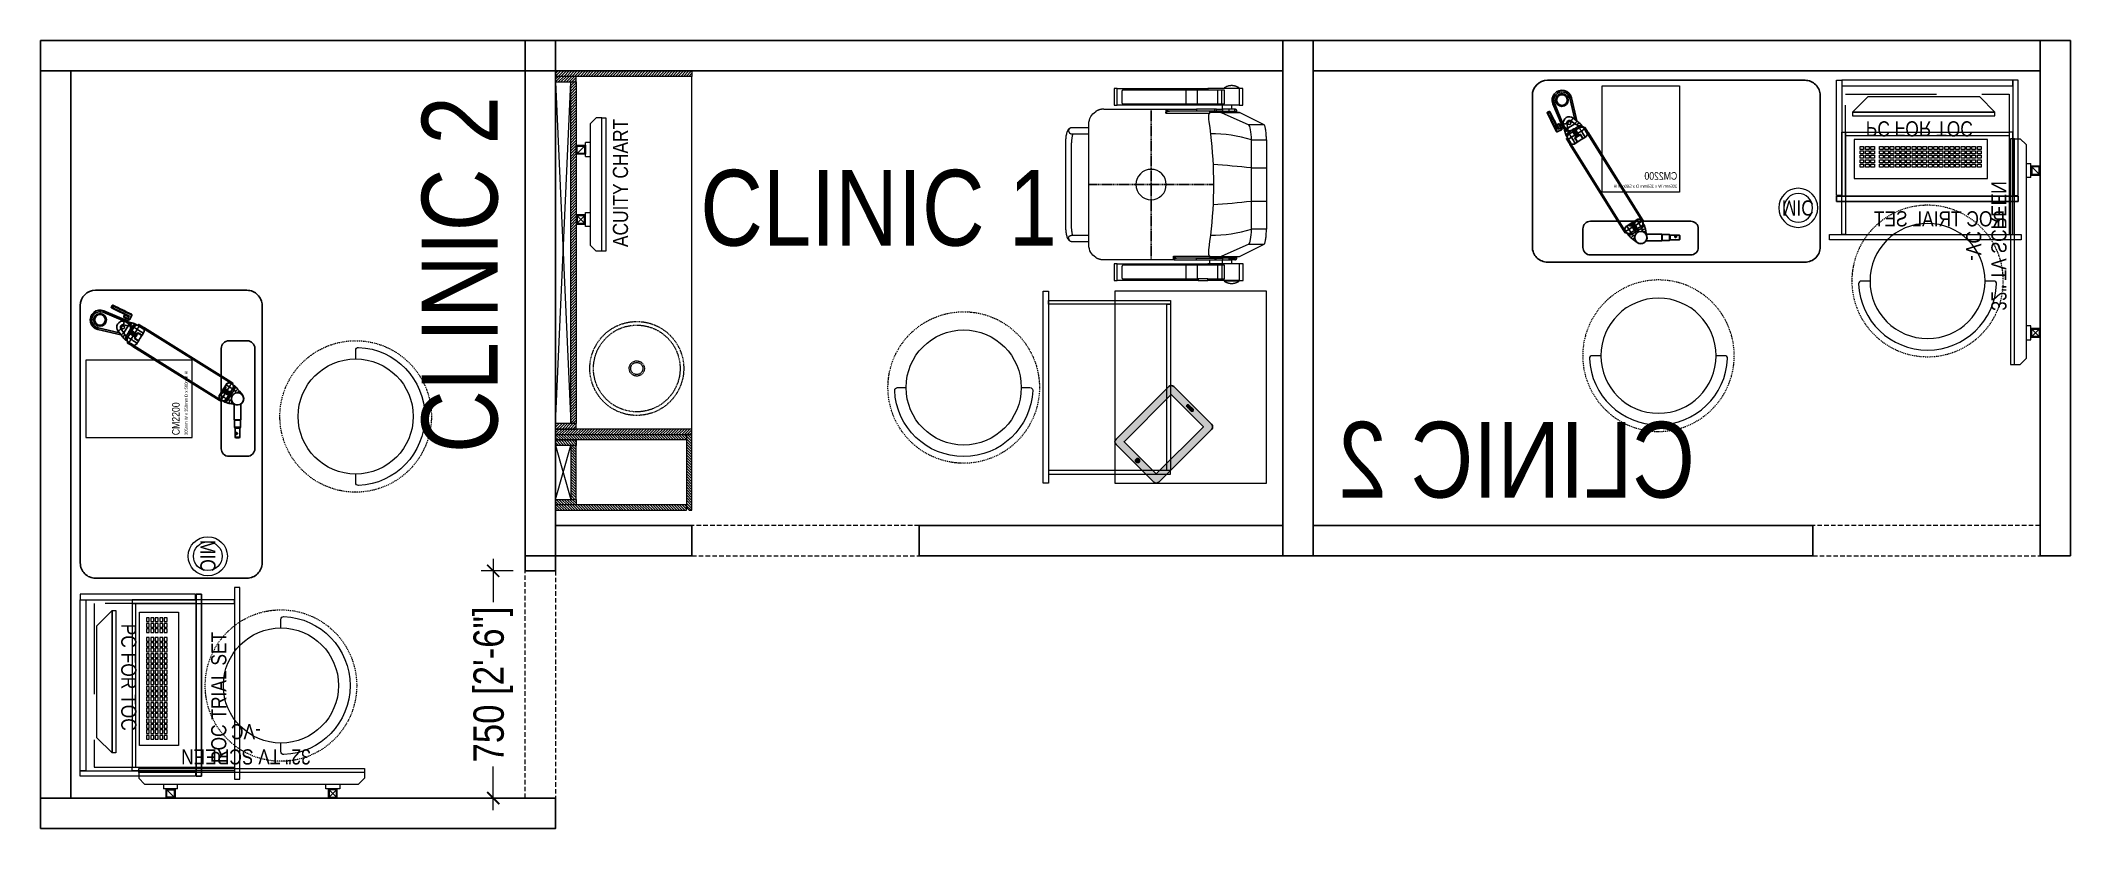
# Model space of a CAD drawing. Header units: millimetres. Extents: x 24833 to 48762, y -879225 to -876625.
# Drawn here: x 42062 to 48762, y -879225 to -876625 of the extents above; entities that cross this region are included whole.
import ezdxf

# ---------------------------------------------------------------- set-up
doc = ezdxf.new("R2010")
doc.units = ezdxf.units.MM
doc.header["$LTSCALE"] = 12
doc.header["$MEASUREMENT"] = 0
doc.header["$PDMODE"] = 3
for name, pattern in [('a_p6_plan_L18$0$HIDDEN', [0.375, 0.25, -0.125]), ('DASHDOT2', [0.5, 0.25, -0.125, 0, -0.125]), ('HIDDEN', [0.375, 0.25, -0.125])]:
    doc.linetypes.add(name, pattern=pattern)
doc.layers.get('0').update_dxf_attribs({"lineweight": 25})
for name, color, linetype, lineweight in [('A-SHUTTER', 5, 'Continuous', 18), ('LK-EQPMT', 3, 'Continuous', 18), ('LK-FF&E FLOOR', 1, 'Continuous', 9), ('LK-FF&E WALL', 1, 'Continuous', 9), ('LK-FURNITURE', 13, 'Continuous', 9), ('LK-IT', 3, 'Continuous', 18), ('LK-PARTITION', 21, 'Continuous', 25), ('LK-PELMET', 5, 'a_p6_plan_L18$0$HIDDEN', 9), ('LK-TV SCREEN', 3, 'Continuous', 9), ('LN-ELEVATION-1', 81, 'Continuous', 13), ('LN-ELEVATION-2', 103, 'Continuous', 20), ('LN-ELEVATION-3', 125, 'a_p6_plan_L18$0$HIDDEN', 18), ('LN-ELEVATION-4', 145, 'Continuous', 13), ('LN-HATCH', 251, 'Continuous', 0), ('LN-TEXT', 7, 'Continuous', 0)]:
    doc.layers.add(name, color=color, linetype=linetype, lineweight=lineweight)
doc.styles.add('LK TXT HEADER', font='Arial Narrow.ttf', dxfattribs={"height": 250})
doc.styles.add('LK TXT STD 100', font='Arial Narrow.ttf', dxfattribs={"height": 100})
doc.styles.get("Standard").update_dxf_attribs({"font": 'Arial Narrow.ttf'})
doc.dimstyles.new('LK DIM 100', dxfattribs={"dimscale": 0.8, "dimtxt": 100, "dimasz": 50, "dimexe": 50, "dimexo": 50, "dimgap": 25, "dimtad": 0, "dimdec": 0, "dimzin": 0, "dimdsep": 46, "dimtxsty": 'LK TXT STD 100', "dimblk": 'ARCHTICK', "dimblk1": 'ARCHTICK', "dimblk2": 'ARCHTICK', "dimcen": 0, "dimdle": 50, "dimclre": 8, "dimclrt": 256, "dimadec": 0, "dimazin": 0, "dimtfac": 1, "dimtdec": 0, "dimtofl": 0, "dimtmove": 1, "dimatfit": 3, "dimfxl": 3, "dimtolj": 1, "dimlwd": 5, "dimlwe": 0, "dimarcsym": 0})

# ---------------------------------------------------------------- blocks, each defined once
blk = doc.blocks.new('dsg')
at = {"color": 0, "linetype": 'ByBlock', "lineweight": -2}
for radius in [155, 143, 25, 20]:
    blk.add_circle((11491.5, -171102.6), radius, dxfattribs=at)
blk = doc.blocks.new('CLINIC - CABINET SINK')
at = {"layer": 'LN-HATCH', "ltscale": 0.5}
h = blk.add_hatch(dxfattribs=at)
h.set_pattern_fill('ANSI31', color=256, scale=2)
h.set_pattern_definition([(45, (4052861.5004, 1708016.356), (-4.4901280605, 4.4901280605), [])])
h.paths.add_polyline_path([(-563.4, 157), (564.6, 157), (564.6, 175), (-563.4, 175)])
h.paths.add_polyline_path([(582.6, 225), (600.6, 225), (600.6, -225), (582.6, -225)])
h.paths.add_polyline_path([(564.6, 225), (582.6, 225), (582.6, 157), (564.6, 157)])
h.paths.add_polyline_path([(-581.4, 225), (-599.4, 225), (-599.4, -225), (-581.4, -225)])
h.paths.add_polyline_path([(-581.4, 225), (-563.4, 225), (-563.4, 157), (-581.4, 157)])
at = {"layer": 'LN-ELEVATION-1', "ltscale": 0.5}
for points in [[(-581.4, 225), (-599.4, 225), (-599.4, -225), (-581.4, -225)], [(-581.4, 225), (-563.4, 225), (-563.4, 157), (-581.4, 157)], [(564.6, 225), (582.6, 225), (582.6, 157), (564.6, 157)], [(582.6, 225), (600.6, 225), (600.6, -225), (582.6, -225)], [(-563.4, 157), (564.6, 157), (564.6, 175), (-563.4, 175)]]:
    blk.add_lwpolyline(points, close=True, dxfattribs=at)
at = {"layer": 'LN-ELEVATION-2', "ltscale": 0.5}
blk.add_line((582.6, -225), (-581.4, -225), dxfattribs=at)
at = {"layer": 'LN-HATCH', "ltscale": 0.5}
for p, q in [((564.6, 225), (-563.4, 175)), ((-563.4, 225), (564.6, 175))]:
    blk.add_line(p, q, dxfattribs=at)
at = {"layer": 'LN-ELEVATION-3', "xscale": -1, "rotation": 41.1558274151866}
blk.add_blockref('dsg', (-103569.3, 136346.7), dxfattribs=at)
blk = doc.blocks.new('CLINIC SCREEN')
at = {"layer": 'LK-EQPMT', "ltscale": 12}
for p, q in [((-220, -19.4), (-200.6, 0)), ((200.6, 0), (-200.6, 0)), ((-138.5, 0), (-138.5, 15.5)), ((-138.5, 15.5), (-92, 15.5)), ((-92, 15.5), (-92, 0)), ((92, 15.5), (92, 0)), ((92, 15.5), (138.5, 15.5)), ((138.5, 0), (138.5, 15.5)), ((220, -19.4), (200.6, 0)), ((-220, -38.8), (-220, -19.4)), ((220, -38.8), (220, -19.4))]:
    blk.add_line(p, q, dxfattribs=at)
at = {"layer": 'LK-EQPMT'}
for p, q in [((-103.1, 42.9), (-127.4, 18.6)), ((-127.4, 42.9), (-103.1, 18.6)), ((102.7, 42.9), (127, 18.6))]:
    blk.add_line(p, q, dxfattribs=at)
for points in [[(-130.4, 15.5), (-100.1, 15.5), (-100.1, 45.9), (-130.4, 45.9)], [(-127.4, 18.6), (-103.1, 18.6), (-103.1, 42.9), (-127.4, 42.9)], [(130, 15.5), (99.7, 15.5), (99.7, 45.9), (130, 45.9)], [(127, 18.6), (102.7, 18.6), (102.7, 42.9), (127, 42.9)]]:
    blk.add_lwpolyline(points, close=True, dxfattribs=at)
at = {"layer": 'LK-EQPMT', "ltscale": 12}
blk.add_lwpolyline([(-220, -51.7), (-220, -38.8), (220, -38.8), (220, -51.7)], close=True, dxfattribs=at)
at = {"layer": 'LK-EQPMT', "color": 0, "ltscale": 2, "insert": (5.2, -100.4), "char_height": 50, "attachment_point": 5}
blk.add_mtext_dynamic_manual_height_columns('ACUITY CHART', width=466.48, gutter_width=12.5, heights=[0], dxfattribs=at)
blk = doc.blocks.new('CLINIC - MOP CLOSET')
at = {"layer": 'LN-ELEVATION-1', "ltscale": 0.5}
for p, q in [((-106.4, 216), (-124.4, 216)), ((-124.4, 216), (-124.4, -216)), ((-106.4, 216), (-88.4, 216)), ((-106.4, 148), (-106.4, 216)), ((-106.4, -216), (-106.4, 216)), ((-88.4, 216), (-88.4, 148)), ((89.6, 216), (107.6, 216)), ((89.6, 148), (89.6, 216)), ((107.6, 216), (107.6, 148)), ((107.6, 216), (125.6, 216)), ((107.6, -216), (107.6, 216)), ((125.6, 216), (125.6, -216)), ((-88.4, 148), (-106.4, 148)), ((89.6, 166), (-88.4, 166)), ((-88.4, 166), (-88.4, 148)), ((-88.4, 148), (89.6, 148)), ((89.6, 148), (89.6, 166)), ((107.6, 148), (89.6, 148)), ((-124.4, -216), (-106.4, -216)), ((-115.4, -216), (-124.4, -225)), ((-124.4, -225), (-124.4, -234)), ((-124.4, -234), (125.6, -234)), ((125.6, -216), (-115.4, -216)), ((125.6, -216), (107.6, -216)), ((125.6, -234), (125.6, -216))]:
    blk.add_line(p, q, dxfattribs=at)
at = {"layer": 'LN-HATCH', "linetype": 'Continuous', "ltscale": 0.5}
for p, q in [((-124.4, 213.5), (-121.8, 216)), ((-124.4, 204.6), (-113, 216)), ((-124.4, 195.8), (-106.4, 213.8)), ((-124.4, 186.9), (-106.4, 204.9)), ((-106.4, 213.8), (-104.1, 216)), ((-106.4, 204.9), (-95.3, 216)), ((-106.4, 196.1), (-88.4, 214.1)), ((-106.4, 187.3), (-88.4, 205.3)), ((89.6, 215.3), (90.3, 216)), ((89.6, 206.5), (99.1, 216)), ((89.6, 197.7), (107.6, 215.7)), ((89.6, 188.8), (107.6, 206.8)), ((107.6, 215.7), (108, 216)), ((107.6, 206.8), (116.8, 216)), ((107.6, 198), (125.6, 216)), ((107.6, 189.1), (125.6, 207.1)), ((-124.4, 178.1), (-106.4, 196.1)), ((-124.4, 169.3), (-106.4, 187.3)), ((-124.4, 160.4), (-106.4, 178.4)), ((-124.4, 151.6), (-106.4, 169.6)), ((-124.4, 142.8), (-106.4, 160.8)), ((-124.4, 133.9), (-106.4, 151.9)), ((-124.4, 125.1), (-106.4, 143.1)), ((-124.4, 116.2), (-106.4, 134.2)), ((-106.4, 178.4), (-88.4, 196.4)), ((-106.4, 169.6), (-88.4, 187.6)), ((-106.4, 160.8), (-88.4, 178.8)), ((-106.4, 151.9), (-88.4, 169.9)), ((-101.4, 148), (-88.4, 161.1)), ((-92.6, 148), (-88.4, 152.2)), ((-88.4, 161.1), (-83.4, 166)), ((-88.4, 152.2), (-74.6, 166)), ((-83.8, 148), (-65.8, 166)), ((-74.9, 148), (-56.9, 166)), ((-66.1, 148), (-48.1, 166)), ((-57.2, 148), (-39.2, 166)), ((-48.4, 148), (-30.4, 166)), ((-39.6, 148), (-21.6, 166)), ((-30.7, 148), (-12.7, 166)), ((-21.9, 148), (-3.9, 166)), ((-13, 148), (5, 166)), ((-4.2, 148), (13.8, 166)), ((4.6, 148), (22.6, 166)), ((13.5, 148), (31.5, 166)), ((22.3, 148), (40.3, 166)), ((31.1, 148), (49.1, 166)), ((40, 148), (58, 166)), ((48.8, 148), (66.8, 166)), ((57.7, 148), (75.7, 166)), ((66.5, 148), (84.5, 166)), ((75.3, 148), (89.6, 162.3)), ((84.2, 148), (89.6, 153.5)), ((89.6, 180), (107.6, 198)), ((89.6, 171.1), (107.6, 189.1)), ((89.6, 162.3), (107.6, 180.3)), ((89.6, 153.5), (107.6, 171.5)), ((93, 148), (107.6, 162.6)), ((101.9, 148), (107.6, 153.8)), ((107.6, 180.3), (125.6, 198.3)), ((107.6, 171.5), (125.6, 189.5)), ((107.6, 162.6), (125.6, 180.6)), ((107.6, 153.8), (125.6, 171.8)), ((107.6, 144.9), (125.6, 162.9)), ((107.6, 136.1), (125.6, 154.1)), ((107.6, 127.3), (125.6, 145.3)), ((107.6, 118.4), (125.6, 136.4)), ((-124.4, 107.4), (-106.4, 125.4)), ((-124.4, 98.6), (-106.4, 116.6)), ((-124.4, 89.7), (-106.4, 107.7)), ((-124.4, 80.9), (-106.4, 98.9)), ((-124.4, 72), (-106.4, 90)), ((-124.4, 63.2), (-106.4, 81.2)), ((-124.4, 54.4), (-106.4, 72.4)), ((107.6, 109.6), (125.6, 127.6)), ((107.6, 100.7), (125.6, 118.7)), ((107.6, 91.9), (125.6, 109.9)), ((107.6, 83.1), (125.6, 101.1)), ((107.6, 74.2), (125.6, 92.2)), ((107.6, 65.4), (125.6, 83.4)), ((107.6, 56.6), (125.6, 74.6)), ((-124.4, 45.5), (-106.4, 63.5)), ((-124.4, 36.7), (-106.4, 54.7)), ((-124.4, 27.8), (-106.4, 45.8)), ((-124.4, 19), (-106.4, 37)), ((-124.4, 10.2), (-106.4, 28.2)), ((-124.4, 1.3), (-106.4, 19.3)), ((-124.4, -7.5), (-106.4, 10.5)), ((-124.4, -16.3), (-106.4, 1.7)), ((107.6, 47.7), (125.6, 65.7)), ((107.6, 38.9), (125.6, 56.9)), ((107.6, 30), (125.6, 48)), ((107.6, 21.2), (125.6, 39.2)), ((107.6, 12.4), (125.6, 30.4)), ((107.6, 3.5), (125.6, 21.5)), ((107.6, -5.3), (125.6, 12.7)), ((107.6, -14.2), (125.6, 3.8)), ((-124.4, -25.2), (-106.4, -7.2)), ((-124.4, -34), (-106.4, -16)), ((-124.4, -42.9), (-106.4, -24.9)), ((-124.4, -51.7), (-106.4, -33.7)), ((-124.4, -60.5), (-106.4, -42.5)), ((-124.4, -69.4), (-106.4, -51.4)), ((-124.4, -78.2), (-106.4, -60.2)), ((107.6, -23), (125.6, -5)), ((107.6, -31.8), (125.6, -13.8)), ((107.6, -40.7), (125.6, -22.7)), ((107.6, -49.5), (125.6, -31.5)), ((107.6, -58.4), (125.6, -40.4)), ((107.6, -67.2), (125.6, -49.2)), ((107.6, -76), (125.6, -58)), ((107.6, -84.9), (125.6, -66.9)), ((-124.4, -87.1), (-106.4, -69.1)), ((-124.4, -95.9), (-106.4, -77.9)), ((-124.4, -104.7), (-106.4, -86.7)), ((-124.4, -113.6), (-106.4, -95.6)), ((-124.4, -122.4), (-106.4, -104.4)), ((-124.4, -131.3), (-106.4, -113.3)), ((-124.4, -140.1), (-106.4, -122.1)), ((-124.4, -148.9), (-106.4, -130.9)), ((107.6, -93.7), (125.6, -75.7)), ((107.6, -102.5), (125.6, -84.5)), ((107.6, -111.4), (125.6, -93.4)), ((107.6, -120.2), (125.6, -102.2)), ((107.6, -129.1), (125.6, -111.1)), ((107.6, -137.9), (125.6, -119.9)), ((107.6, -146.7), (125.6, -128.7)), ((-124.4, -157.8), (-106.4, -139.8)), ((-124.4, -166.6), (-106.4, -148.6)), ((-124.4, -175.4), (-106.4, -157.4)), ((-124.4, -184.3), (-106.4, -166.3)), ((-124.4, -193.1), (-106.4, -175.1)), ((-124.4, -202), (-106.4, -184)), ((-124.4, -210.8), (-106.4, -192.8)), ((107.6, -155.6), (125.6, -137.6)), ((107.6, -164.4), (125.6, -146.4)), ((107.6, -173.3), (125.6, -155.3)), ((107.6, -182.1), (125.6, -164.1)), ((107.6, -190.9), (125.6, -172.9)), ((107.6, -199.8), (125.6, -181.8)), ((107.6, -208.6), (125.6, -190.6)), ((109.1, -216), (125.6, -199.5)), ((-124.4, -231.1), (-109.3, -216)), ((-120.7, -216), (-106.4, -201.6)), ((-118.5, -234), (-100.5, -216)), ((-111.9, -216), (-106.4, -210.5)), ((-109.6, -234), (-91.6, -216)), ((-100.8, -234), (-82.8, -216)), ((-91.9, -234), (-73.9, -216)), ((-83.1, -234), (-65.1, -216)), ((-74.3, -234), (-56.3, -216)), ((-65.4, -234), (-47.4, -216)), ((-56.6, -234), (-38.6, -216)), ((-47.8, -234), (-29.8, -216)), ((-38.9, -234), (-20.9, -216)), ((-30.1, -234), (-12.1, -216)), ((-21.2, -234), (-3.2, -216)), ((-12.4, -234), (5.6, -216)), ((-3.6, -234), (14.4, -216)), ((5.3, -234), (23.3, -216)), ((14.1, -234), (32.1, -216)), ((23, -234), (41, -216)), ((31.8, -234), (49.8, -216)), ((40.6, -234), (58.6, -216)), ((49.5, -234), (67.5, -216)), ((58.3, -234), (76.3, -216)), ((67.1, -234), (85.1, -216)), ((76, -234), (94, -216)), ((84.8, -234), (102.8, -216)), ((93.7, -234), (111.7, -216)), ((102.5, -234), (120.5, -216)), ((111.3, -234), (125.6, -219.7)), ((117.9, -216), (125.6, -208.3)), ((120.2, -234), (125.6, -228.5))]:
    blk.add_line(p, q, dxfattribs=at)
at = {"layer": 'LN-HATCH', "ltscale": 0.5}
for p, q in [((89.6, 216), (-88.4, 166)), ((-88.4, 216), (89.6, 166))]:
    blk.add_line(p, q, dxfattribs=at)
blk = doc.blocks.new('TRIAL SET CABINET 633x500')
at = {"layer": 'LN-ELEVATION-4', "true_color": 0xc7c8ca}
h = blk.add_hatch(color=9, dxfattribs=at)
h.dxf.hatch_style = 1
edge = h.paths.add_edge_path()
edge.add_line((-8.5, -982), (115.9, -857.5))
edge.add_arc((107.4, -849), 12, 315, 405)
edge.add_line((115.9, -840.5), (-58, -666.6))
edge.add_arc((-66.5, -675.1), 12, 45, 135)
edge.add_line((-75, -666.6), (-199.5, -791))
edge.add_arc((-191, -799.5), 12, 135, 225)
edge.add_line((-199.5, -808), (-25.5, -982))
edge.add_arc((-17, -973.5), 12, 225, 315)
h.paths.add_polyline_path([(-17, -955.1), (89, -849), (-66.5, -693.5), (-172.6, -799.5)], flags=16)
edge = h.paths.add_edge_path(flags=16)
edge.add_line((-138.3, -741.9), (-124.2, -727.8))
edge.add_arc((-121.3, -730.6), 4, 45, 135, ccw=False)
edge.add_arc((-121.3, -730.6), 4, -45, 45, ccw=False)
edge.add_line((-118.5, -733.4), (-132.6, -747.6))
edge.add_arc((-135.5, -744.7), 4, 225, 315, ccw=False)
edge.add_arc((-135.5, -744.7), 4, 135, 225, ccw=False)
edge = h.paths.add_edge_path(flags=16)
edge.add_arc((44.8, -910.9), 7, 0, 360)
at = {"layer": 'LN-ELEVATION-4', "lineweight": 0, "true_color": 0x939598}
h = blk.add_hatch(dxfattribs=at)
h.set_pattern_fill('ANSI31', color=252, scale=10, angle=405)
h.set_pattern_definition([(90, (-3772352.8758, -3684050.3276), (-1.25, 2e-16), [])])
edge = h.paths.add_edge_path()
edge.add_line((-138.3, -741.9), (-124.2, -727.8))
edge.add_arc((-121.3, -730.6), 4, 45, 135, ccw=False)
edge.add_arc((-121.3, -730.6), 4, -45, 45, ccw=False)
edge.add_line((-118.5, -733.4), (-132.6, -747.6))
edge.add_arc((-135.5, -744.7), 4, 225, 315, ccw=False)
edge.add_arc((-135.5, -744.7), 4, 135, 225, ccw=False)
edge = h.paths.add_edge_path()
edge.add_arc((44.8, -910.9), 7, 0, 360)
at = {"layer": 'LK-FURNITURE'}
blk.add_circle((0, 0), 50.1, dxfattribs=at)
at = {"layer": 'LN-ELEVATION-1'}
blk.add_lwpolyline([(119.4, -352.5), (119.4, -985.5), (-380.6, -985.5), (-380.6, -352.5)], close=True, dxfattribs=at)
at = {"layer": 'LN-ELEVATION-2', "color": 146, "true_color": 0x105689}
for points in [[(-63.5, -382.5), (-63.5, -394.5), (338.5, -394.5), (338.5, -382.5)], [(-63.5, -394.5), (-63.5, -943.5), (-51.5, -943.5), (-51.5, -394.5)], [(338.5, -352.5), (338.5, -985.5), (356.5, -985.5), (356.5, -352.5)], [(-63.5, -955.5), (-63.5, -943.5), (338.5, -943.5), (338.5, -955.5)]]:
    blk.add_lwpolyline(points, close=True, dxfattribs=at)
at = {"layer": 'LN-ELEVATION-4', "color": 18, "lineweight": 30, "true_color": 0x000000}
for points in [[(-8.5, -982), (115.9, -857.5, 0.414214), (115.9, -840.5), (-58, -666.6, 0.414214), (-75, -666.6), (-199.5, -791, 0.414214), (-199.5, -808), (-25.5, -982, 0.414214)], [(-138.3, -741.9), (-124.2, -727.8, -0.414214), (-118.5, -727.8), (-118.5, -727.8, -0.414214), (-118.5, -733.4), (-132.6, -747.6, -0.414214), (-138.3, -747.6), (-138.3, -747.6, -0.414214)]]:
    blk.add_lwpolyline(points, format="xyb", close=True, dxfattribs=at)
blk.add_lwpolyline([(-17, -955.1), (89, -849), (-66.5, -693.5), (-172.6, -799.5)], close=True, dxfattribs=at)
blk.add_circle((44.8, -910.9), 7, dxfattribs=at)
blk = doc.blocks.new('CHAIR UNIT')
at = {"layer": 'Defpoints', "linetype": 'HIDDEN'}
for p, q in [((0, 205.7), (0, -205.7)), ((-249, 0), (249, 0))]:
    blk.add_line(p, q, dxfattribs=at)
at = {"layer": 'LK-FURNITURE'}
for points in [[(-197, 372.7), (-237.8, 291.7), (-237.8, 231.2, 0.110434), (-238, 230.4), (-238, 199.5), (-238, 199.4)], [(238, 199.4), (238, 199.5), (238, 230.4, 0.107055), (237.8, 231.2), (237.8, 291.7), (197, 372.7)], [(236, 193.5, -0.026868), (242.5, 193.2), (242.5, 193.5), (242.5, 193.7), (242.4, 194.2), (242.4, 194.5), (242.3, 194.8), (242.3, 195), (242.2, 195.2), (242.2, 195.5), (242.1, 195.7), (242, 196), (242, 196.2), (241.9, 196.5), (241.7, 196.9), (241.5, 197.4), (241.3, 197.9), (241.2, 198.1), (240.9, 198.5), (240.8, 198.8), (240.6, 199), (240.3, 199.4), (240.2, 199.6), (240, 199.8), (239.9, 200), (239.7, 200.2), (239.5, 200.4), (239.4, 200.6), (239.2, 200.7), (239, 200.9), (238.8, 201.1), (238.4, 201.4), (238, 201.7)], [(249, 73.3, 0.004277), (236, 73.4), (236, 193.3)], [(-249, 48.3, -0.00446), (-236, 48.4), (-236, 48.4), (-236.4, 48.5), (-238.1, 49), (-240.7, 49.9), (-242.8, 50.7), (-244.4, 51.5), (-245.5, 52.3), (-245.3, 52.5), (-245.1, 52.6), (-244.8, 52.9), (-244.5, 53.3), (-244.4, 53.5), (-244.2, 53.7), (-244.1, 53.8), (-244, 54), (-243.9, 54.2), (-243.6, 54.6), (-243.5, 54.8), (-243.4, 55), (-243.3, 55.2), (-243.2, 55.4), (-243.1, 55.7), (-243.1, 55.9), (-243, 56.1), (-242.9, 56.3), (-242.8, 56.7), (-242.7, 57), (-242.7, 57.2), (-242.6, 57.4), (-242.6, 57.6), (-242.6, 57.9), (-242.5, 58.1), (-242.5, 58.5), (-242.5, 58.8), (-242.5, 59)]]:
    blk.add_lwpolyline(points, format="xyb", dxfattribs=at)
for points in [[(-147.2, 331.1), (-147.2, 380.6), (-151.5, 380.5), (-155.9, 380.4), (-160.1, 380.3), (-164.3, 380.1), (-168.3, 379.8), (-172.2, 379.4), (-175.9, 379), (-179.3, 378.5), (-182.5, 378), (-185.5, 377.5), (-188.1, 376.9), (-190.5, 376.2), (-192.5, 375.6), (-194.2, 374.9), (-195.5, 374.1), (-196.4, 373.4), (-197, 372.7), (-197, 322.4)], [(-147.2, 380.6), (147.2, 380.6)], [(-54.8, 331.1), (-54.8, 380.6)], [(54.8, 331.1), (54.8, 380.6)], [(197, 322.4), (197, 372.7), (196.5, 373.4), (195.5, 374.1), (194.2, 374.9), (192.5, 375.6), (190.5, 376.2), (188.2, 376.9), (185.5, 377.5), (182.6, 378), (179.4, 378.5), (175.9, 379), (172.2, 379.4), (168.4, 379.8), (164.3, 380.1), (160.2, 380.3), (155.9, 380.4), (151.6, 380.5), (147.2, 380.6), (147.2, 331.1)], [(-316.5, 290.7), (-318.5, 290.7), (-318.8, 290.3), (-319.1, 289.9), (-319.3, 289.4), (-319.9, 288.6), (-320.1, 288.1), (-320.4, 287.7), (-320.9, 286.8), (-321.2, 286.4), (-321.4, 285.9), (-321.6, 285.5), (-321.8, 285), (-322.3, 284.1), (-322.5, 283.6), (-322.7, 283.2), (-322.9, 282.7), (-323.1, 282.2), (-323.3, 281.8), (-323.5, 281.3), (-323.8, 280.4), (-324, 279.9), (-324.1, 279.4), (-324.5, 278.4), (-324.6, 277.9), (-324.7, 277.5), (-324.9, 277), (-325, 276.5), (-325.2, 275.5), (-325.5, 274.5), (-325.6, 274), (-325.7, 273.5), (-325.9, 272), (-326.1, 270.5), (-326.1, 270), (-326.2, 269.5), (-326.2, 269), (-326.3, 268.5), (-326.3, 268), (-326.3, 267.5), (-326.3, 267), (-326.3, 266.5), (-326.4, 266), (-326.4, 265.4), (-326.3, 264.9), (-326.3, 264.4), (-326.3, 263.9), (-326.3, 262.9), (-326.2, 262.4), (-326.2, 261.9), (-326.1, 261.4), (-326.1, 260.9), (-325.9, 259.4), (-325.8, 258.9), (-325.7, 258.4), (-325.7, 257.9), (-325.6, 257.4), (-325.5, 256.9), (-325.4, 256.4), (-325.2, 255.9), (-325, 254.9), (-324.9, 254.4), (-324.7, 253.9), (-324.6, 253.4), (-324.5, 253), (-324, 251.5), (-323.8, 251), (-323.6, 250.5), (-323.5, 250.1), (-323.3, 249.6), (-323.1, 249.1), (-322.9, 248.7), (-322.7, 248.2), (-322.5, 247.7), (-322.3, 247.3), (-321.8, 246.4), (-321.6, 245.9), (-321.4, 245.5), (-321.2, 245), (-320.7, 244.1), (-320.4, 243.7), (-320.1, 243.2), (-319.9, 242.8), (-319.3, 242), (-319.1, 241.5), (-318.8, 241.1), (-318.5, 240.7), (-316.5, 240.7)], [(-318.5, 240.7), (-318.5, 290.7)], [(-261.5, 290.2), (-261.5, 303.2), (-316.5, 303.2), (-316.5, 290.2), (-261.5, 290.2), (-261.5, 187)], [(-316.5, 290.2), (-316.5, 187)], [(-238, 277.2), (-242, 277.2), (-242, 283.1), (-242.2, 283.1), (-242.6, 283.1), (-242.8, 283), (-243, 283), (-243.1, 283), (-243.3, 283), (-243.5, 282.9), (-243.7, 282.9), (-244.1, 282.8), (-244.2, 282.7), (-244.4, 282.6), (-244.8, 282.5), (-244.9, 282.4), (-245.1, 282.3), (-245.3, 282.2), (-245.6, 282), (-245.8, 281.9), (-245.9, 281.8), (-246.1, 281.7), (-246.2, 281.5), (-246.4, 281.4), (-246.5, 281.3), (-246.6, 281.2), (-246.8, 281), (-246.9, 280.9), (-247, 280.7), (-247.1, 280.6), (-247.4, 280.3), (-247.5, 280.1), (-247.6, 280), (-247.7, 279.8), (-247.8, 279.6), (-247.9, 279.3), (-248.1, 278.9), (-248.2, 278.6), (-248.3, 278.4), (-248.3, 278.2), (-248.4, 278), (-248.4, 277.8), (-248.4, 277.6), (-248.4, 277.4), (-248.5, 277.3), (-248.5, 277.1), (-248.5, 276.9), (-248.5, 276.7)], [(-242.5, 257.7), (-242.5, 276.7), (-248.5, 276.7), (-248.5, 257.7)], [(-242.5, 249.3), (-242.5, 249.4), (-242.4, 249.6), (-242.2, 249.6), (-242, 249.6), (-242, 277.2), (-242.1, 277.2), (-242.1, 277.2), (-242.2, 277.1), (-242.2, 277.1), (-242.3, 277.1), (-242.3, 277), (-242.4, 277), (-242.4, 277), (-242.5, 276.9), (-242.5, 276.8), (-242.5, 276.8), (-242.5, 276.7), (-242.5, 276.7)], [(-238, 283.1), (-242, 283.1)], [(-238, 230.2), (-238, 230.4), (-238, 290.9), (-238, 291), (-238, 291.1), (-237.9, 291.2), (-237.9, 291.3), (-237.9, 291.4), (-237.9, 291.5), (-237.8, 291.6), (-237.8, 291.7)], [(-237.8, 231.2), (-197, 322.4)], [(147.2, 331.1), (-147.2, 331.1)], [(197, 322.4), (237.8, 231.2)], [(197, 321.2), (197, 321.7), (197, 321.9)], [(238, 230.2), (238, 230.4), (238, 290.9), (238, 291), (238, 291.1), (238, 291.2), (238, 291.3), (237.9, 291.4), (237.9, 291.5), (237.9, 291.6), (237.8, 291.7)], [(248.5, 276.7), (248.5, 277.3), (248.4, 277.4), (248.4, 277.6), (248.4, 277.8), (248.4, 278), (248.3, 278.2), (248.1, 278.7), (248.1, 278.9), (247.9, 279.3), (247.9, 279.4), (247.8, 279.6), (247.7, 279.8), (247.6, 280), (247.5, 280.1), (247.4, 280.3), (247.1, 280.6), (247, 280.7), (246.9, 280.9), (246.8, 281), (246.6, 281.2), (246.5, 281.3), (246.1, 281.7), (245.9, 281.8), (245.8, 281.9), (245.6, 282), (245.3, 282.2), (245.1, 282.3), (244.9, 282.4), (244.8, 282.5), (244.4, 282.6), (244.2, 282.7), (244.1, 282.8), (243.9, 282.8), (243.7, 282.9), (243.5, 282.9), (243.3, 283), (243.1, 283), (242.9, 283), (242.8, 283), (242.6, 283.1), (242.2, 283.1), (242, 283.1), (242, 277.2), (238, 277.2)], [(242, 283.1), (238, 283.1)], [(242.5, 249.3), (242.4, 249.5), (242.4, 249.5), (242.4, 249.5), (242.4, 249.5), (242.2, 249.6), (242, 249.6), (242, 277.2), (242.1, 277.2), (242.1, 277.2), (242.2, 277.1), (242.2, 277.1), (242.3, 277.1), (242.3, 277), (242.4, 277), (242.4, 277), (242.5, 276.9), (242.5, 276.8), (242.5, 276.8), (242.5, 276.7), (242.5, 276.7)], [(242.5, 257.7), (242.5, 276.7), (248.5, 276.7), (248.5, 257.7)], [(316.5, 290.4), (316.5, 303.4), (261.5, 303.4), (261.5, 290.4), (316.5, 290.4), (316.5, 187.2)], [(261.5, 290.4), (261.5, 187.2)], [(316.5, 240.9), (318.5, 240.9), (318.8, 241.3), (319.1, 241.7), (319.6, 242.6), (320.1, 243.4), (320.7, 244.3), (320.9, 244.8), (321.2, 245.2), (321.4, 245.6), (321.6, 246.1), (321.8, 246.5), (322.1, 247), (322.3, 247.5), (322.5, 247.9), (322.7, 248.4), (322.9, 248.9), (323.1, 249.3), (323.3, 249.8), (323.5, 250.3), (323.8, 251.2), (324, 251.7), (324.1, 252.2), (324.5, 253.1), (324.6, 253.6), (324.9, 254.6), (325, 255.1), (325.2, 256.1), (325.4, 256.6), (325.5, 257.1), (325.6, 257.6), (325.7, 258.1), (325.7, 258.6), (325.8, 259.1), (326, 260.1), (326.1, 261.1), (326.1, 261.6), (326.2, 262.1), (326.3, 263.1), (326.3, 263.6), (326.3, 264.1), (326.3, 264.6), (326.3, 265.1), (326.4, 265.6), (326.4, 266.1), (326.3, 266.6), (326.3, 267.1), (326.3, 267.7), (326.3, 268.2), (326.3, 268.7), (326.2, 269.7), (326.1, 270.2), (326.1, 270.7), (326, 271.7), (325.8, 272.7), (325.7, 273.2), (325.7, 273.7), (325.5, 274.7), (325.4, 275.2), (325.2, 275.7), (325, 276.7), (324.9, 277.2), (324.7, 277.6), (324.6, 278.1), (324.5, 278.6), (324.1, 279.6), (324, 280.1), (323.8, 280.6), (323.5, 281.5), (323.3, 282), (322.9, 282.9), (322.7, 283.4), (322.3, 284.3), (321.8, 285.2), (321.6, 285.7), (321.4, 286.1), (321.2, 286.6), (320.9, 287), (320.7, 287.5), (320.1, 288.3), (319.9, 288.8), (319.6, 289.2), (319.3, 289.6), (319.1, 290), (318.8, 290.5), (318.5, 290.9), (316.5, 290.9)], [(318.5, 290.9), (318.5, 240.9)], [(-266.5, 187), (-266.5, 241.7), (-311.5, 241.7), (-311.5, 187)], [(-266.5, 233.8), (-311.5, 233.8)], [(-266.5, 219.8), (-311.5, 219.8)], [(-248.5, 265.7), (-249.5, 266.7), (-261.5, 266.7)], [(-261.5, 234.7), (-249.5, 234.7), (-248.5, 235.7)], [(-249.5, 234.7), (-249.5, 266.7)], [(-248.5, 215.4), (-248.5, 209.6), (-242.5, 209.6), (-242.5, 215.4), (-248.5, 215.4), (-248.5, 235.9)], [(-248.5, 209.6), (-248.5, 149.4)], [(-238, 201.8), (-238.2, 201.6), (-238.4, 201.5), (-238.6, 201.3), (-238.8, 201.1), (-238.9, 200.9), (-239.1, 200.8), (-239.3, 200.6), (-239.5, 200.4), (-239.7, 200.2), (-239.8, 200), (-240, 199.8), (-240.2, 199.6), (-240.3, 199.4), (-240.5, 199.2), (-240.6, 199), (-240.9, 198.6), (-241.1, 198.1), (-241.2, 197.9), (-241.4, 197.7), (-241.5, 197.4), (-241.6, 197.2), (-241.7, 197), (-241.8, 196.7), (-241.9, 196.5), (-241.9, 196.2), (-242, 196), (-242.1, 195.8), (-242.2, 195.5), (-242.2, 195.3), (-242.3, 195), (-242.3, 194.8), (-242.4, 194.5), (-242.4, 194), (-242.5, 193.7), (-242.5, 193.2), (-242.5, 232.1), (-242.2, 236.1), (-241.2, 240.1), (-239.5, 243.8), (-238, 246)], [(-242.5, 235.9), (-242.5, 215.4)], [(-242.5, 222.6), (-242.4, 223), (-242.4, 223.1), (-242.4, 223.1), (-242.4, 223.1), (-242.2, 223.4), (-242, 223.6)], [(-242.5, 209.6), (-242.5, 149.4)], [(-242, 249.6), (-240.7, 249.6), (-239.3, 249.6), (-238, 249.5)], [(-214.9, 189.4), (-208.1, 190.4), (-187.4, 193.3), (-166.6, 195.9), (-145.8, 198.2), (-125, 200.2), (-104.2, 201.9), (-83.3, 203.3), (-62.4, 204.4), (-41.5, 205.2), (-20.6, 205.7), (0.3, 205.8), (21.2, 205.6), (42.1, 205.2), (63, 204.4), (83.9, 203.3), (104.8, 201.9), (125.6, 200.2), (146.5, 198.2), (167.2, 195.8), (188, 193.2), (208.7, 190.3), (214.9, 189.4)], [(238, 246.1), (238.5, 245.4), (240.2, 242.4), (241.5, 239.1), (242.2, 235.6), (242.5, 232.1), (242.5, 193.2), (242.5, 84), (242.2, 81.9), (241.2, 79.8), (239.7, 77.4), (237.7, 75), (236, 73.4), (236, 73.4), (236.4, 73.5), (238.1, 74), (240.7, 74.9), (242.8, 75.7), (244.4, 76.5), (245.5, 77.3), (245.3, 77.5), (245.1, 77.6), (244.8, 77.9), (244.5, 78.3), (244.4, 78.5), (244.2, 78.7), (244.1, 78.8), (243.9, 79.2), (243.8, 79.4), (243.6, 79.6), (243.5, 79.8), (243.4, 80), (243.3, 80.2), (243.2, 80.4), (243.1, 80.7), (243.1, 80.9), (243, 81.1), (242.9, 81.3), (242.8, 81.7), (242.7, 82), (242.7, 82.2), (242.6, 82.4), (242.6, 82.6), (242.6, 82.9), (242.5, 83.1), (242.5, 83.5), (242.5, 83.8), (242.5, 84)], [(238, 249.5), (239.3, 249.6), (242, 249.6)], [(242, 223.7), (242.2, 223.4), (242.4, 223.2), (242.5, 223), (242.5, 222.7)], [(242.5, 214.3), (242.5, 209.8), (248.5, 209.8), (248.5, 214.3), (242.5, 214.3), (242.5, 235.9)], [(242.5, 149.5), (242.5, 209.8)], [(261.5, 266.9), (249.5, 266.9), (248.5, 265.9)], [(248.5, 235.9), (249.5, 234.9), (261.5, 234.9)], [(248.5, 214.3), (248.5, 235.9)], [(248.5, 149.5), (248.5, 209.8)], [(249.5, 266.9), (249.5, 234.9)], [(311.5, 187.2), (311.5, 241.8), (266.5, 241.8), (266.5, 187.2)], [(311.5, 234), (266.5, 234)], [(311.5, 220), (266.5, 220)], [(-316.5, 155.2), (-316.5, 187), (-311.5, 187), (-311.5, 155.2)], [(-316.5, -111.8), (-316.5, 155.2), (-311.5, 155.2), (-311.5, -91.8), (-311.5, -92), (-311.5, -92.1), (-311.5, -92.3), (-311.5, -92.5), (-311.4, -92.7), (-311.4, -93), (-311.3, -93.2), (-311.3, -93.3), (-311.2, -93.6), (-311.1, -93.8), (-311, -93.9), (-310.9, -94.1), (-310.9, -94.3), (-310.6, -94.7), (-310.5, -94.8), (-310.4, -95), (-310.3, -95.1), (-310.1, -95.2), (-309.9, -95.5), (-309.8, -95.6), (-309.7, -95.7), (-309.2, -96), (-309.1, -96.1), (-309, -96.2), (-308.8, -96.2), (-308.5, -96.4), (-308.2, -96.5), (-308, -96.6), (-307.7, -96.7), (-307.5, -96.7), (-307.3, -96.7), (-307.2, -96.8), (-307, -96.8), (-306.8, -96.8), (-306.7, -96.8), (-306.5, -96.8), (-271.5, -96.8), (-271.3, -96.8), (-271.2, -96.8), (-271, -96.8), (-270.8, -96.8), (-270.5, -96.7), (-270.3, -96.7), (-270, -96.6), (-269.8, -96.5), (-269.7, -96.5), (-269.5, -96.4), (-269.2, -96.2), (-269.1, -96.2), (-268.9, -96.1), (-268.8, -96), (-268.6, -95.9), (-268.3, -95.7), (-268.2, -95.6), (-268.1, -95.5), (-267.8, -95.2), (-267.7, -95.1), (-267.6, -95), (-267.5, -94.8), (-267.4, -94.7), (-267.3, -94.5), (-267.2, -94.4), (-267.1, -94.1), (-267, -93.9), (-266.9, -93.6), (-266.8, -93.5), (-266.7, -93.3), (-266.7, -93.2), (-266.6, -93), (-266.6, -92.7), (-266.5, -92.5), (-266.5, -92.3), (-266.5, -92), (-266.5, -91.8), (-266.5, 155.2), (-261.5, 155.2), (-261.5, -111.8)], [(-266.5, 152.7), (-311.5, 152.7)], [(-266.5, 155.2), (-266.5, 187), (-261.5, 187), (-261.5, 155.2)], [(-248.5, 50.7), (-248.5, 52.8), (-248.5, 149.4), (-242.5, 149.4), (-242.5, 61.3)], [(-236, 193.5), (-236.5, 193.5), (-237.1, 193.5), (-238.2, 193.5), (-238.7, 193.5), (-239.2, 193.5), (-239.8, 193.4), (-240.3, 193.4), (-241.4, 193.3), (-242, 193.3), (-242.5, 193.2), (-242.5, 59), (-242.2, 57), (-241.2, 54.8), (-239.8, 52.5), (-237.7, 50), (-236, 48.4), (-236, 193.4)], [(-238, 199.5), (-238, 199.4), (-238, 199.1), (-238, 198.6), (-237.9, 198.4), (-237.9, 197.9), (-237.8, 197.7), (-237.7, 197.2), (-237.7, 197), (-237.6, 196.7), (-237.6, 196.5), (-237.5, 196.3), (-237.4, 196), (-237.3, 195.8), (-237.2, 195.6), (-237.1, 195.4), (-237, 195.1), (-236.9, 194.9), (-236.8, 194.7), (-236.5, 194.1), (-236.3, 193.9), (-236.2, 193.7), (-236.1, 193.5), (-235.8, 193.1), (-235.5, 192.7), (-235.3, 192.6), (-235.1, 192.4), (-235, 192.2), (-234.8, 192), (-234.6, 191.9), (-234.2, 191.6), (-233.9, 191.3), (-233.5, 191), (-233.3, 190.9), (-233, 190.7), (-232.6, 190.5), (-232.4, 190.4), (-232, 190.2), (-231.7, 190.1), (-231.5, 190), (-231.1, 189.8), (-230.8, 189.8), (-230.6, 189.7), (-230.4, 189.7), (-230.1, 189.6), (-229.9, 189.5), (-229.7, 189.5), (-229.4, 189.5), (-228.9, 189.4), (-228.7, 189.4), (-228.5, 189.4), (-228.2, 189.4), (-228, 189.4), (-214.9, 189.4)], [(214.9, 189.4), (228, 189.4), (228.3, 189.4), (228.5, 189.4), (228.7, 189.4), (229, 189.4), (229.5, 189.5), (229.7, 189.5), (229.9, 189.5), (230.6, 189.7), (230.9, 189.8), (231.1, 189.8), (231.3, 189.9), (231.6, 190), (231.8, 190.1), (232, 190.2), (232.2, 190.3), (232.4, 190.4), (232.7, 190.5), (233.1, 190.7), (233.3, 190.9), (233.5, 191), (233.9, 191.3), (234.3, 191.6), (234.6, 191.9), (234.8, 192), (235, 192.2), (235.2, 192.4), (235.3, 192.6), (235.5, 192.7), (235.8, 193.1), (236.1, 193.5), (236.4, 193.9), (236.5, 194.1), (236.6, 194.3), (236.9, 194.7), (237, 194.9), (237.1, 195.1), (237.2, 195.4), (237.3, 195.6), (237.4, 195.8), (237.5, 196), (237.5, 196.3), (237.6, 196.5), (237.7, 196.7), (237.8, 197.4), (237.9, 197.7), (237.9, 197.9), (238, 198.4), (238, 198.6), (238, 198.9), (238, 199.1), (238, 199.4), (238, 199.5)], [(248.5, 75.6), (248.5, 149.5), (242.5, 149.5), (242.5, 83.8)], [(261.5, 194), (248.5, 194)], [(261.5, 155.4), (261.5, 187.2), (266.5, 187.2), (266.5, 155.4)], [(316.5, 155.4), (316.5, -111.6), (261.5, -111.6), (261.5, -121.6), (316.5, -121.6), (316.5, -111.6)], [(261.5, -111.6), (261.5, 155.4), (266.5, 155.4), (266.5, -91.6), (266.5, -91.8), (266.5, -91.9), (266.5, -92.1), (266.5, -92.3), (266.6, -92.5), (266.6, -92.6), (266.6, -92.8), (266.7, -93.1), (266.8, -93.3), (266.8, -93.4), (266.9, -93.6), (267, -93.8), (267.1, -93.9), (267.1, -94.1), (267.2, -94.2), (267.3, -94.4), (267.4, -94.5), (267.5, -94.6), (267.6, -94.8), (267.7, -94.9), (267.8, -95), (268.1, -95.3), (268.2, -95.4), (268.3, -95.5), (268.6, -95.7), (268.8, -95.8), (268.9, -95.9), (269, -96), (269.4, -96.1), (269.8, -96.3), (270, -96.4), (270.3, -96.5), (270.5, -96.5), (270.6, -96.5), (270.8, -96.6), (271, -96.6), (271.2, -96.6), (271.5, -96.6), (306.5, -96.6), (306.7, -96.6), (306.8, -96.6), (307, -96.6), (307.2, -96.6), (307.3, -96.5), (307.5, -96.5), (307.7, -96.5), (308, -96.4), (308.2, -96.3), (308.3, -96.3), (308.6, -96.1), (308.8, -96), (308.9, -96), (309.1, -95.9), (309.2, -95.8), (309.4, -95.7), (309.7, -95.5), (309.8, -95.4), (309.9, -95.3), (310.1, -95), (310.3, -94.9), (310.4, -94.8), (310.6, -94.5), (310.7, -94.4), (310.8, -94.2), (310.9, -94.1), (310.9, -93.9), (311, -93.8), (311.1, -93.4), (311.2, -93.3), (311.3, -93.1), (311.4, -92.8), (311.4, -92.6), (311.4, -92.5), (311.5, -92.3), (311.5, -92.1), (311.5, -91.9), (311.5, -91.8), (311.5, -91.6), (311.5, 155.4)], [(311.5, 152.9), (266.5, 152.9)], [(-266.5, 115.3), (-311.5, 115.3)], [(246.5, 78.1), (246.2, 77.9), (245.5, 77.3)], [(248.5, 75.7), (248.7, 75.2), (248.7, 75), (248.8, 74.8), (248.8, 74.7), (248.9, 74.5), (249, 74), (249, 73.8), (249, 73.5), (249, 73.3), (249, -155.7)], [(311.5, 115.5), (266.5, 115.5)], [(-249, -155.7), (-249, 48.3), (-249, 48.5), (-249, 48.6), (-249, 48.8), (-249, 49), (-248.9, 49.2), (-248.9, 49.4), (-248.9, 49.6), (-248.8, 49.8), (-248.8, 49.9), (-248.7, 50.1), (-248.6, 50.5), (-248.4, 50.8), (-248.4, 51), (-248.3, 51.1), (-248.2, 51.3), (-248, 51.6), (-247.9, 51.8), (-247.8, 51.9), (-247.6, 52.1), (-247.5, 52.2), (-247.3, 52.5), (-247.1, 52.6), (-247, 52.7), (-246.9, 52.9), (-246.7, 53), (-246.6, 53.1), (-246.3, 52.9), (-245.5, 52.3)], [(-248.5, 52.8), (-246.9, 52.8)], [(-246.6, 53.1), (-246.2, 53.4), (-245.8, 53.7), (-245.5, 54), (-245.1, 54.4), (-245, 54.6), (-244.7, 54.9), (-244.5, 55.1), (-244.4, 55.3), (-244.2, 55.5), (-244.1, 55.7), (-244, 55.9), (-243.9, 56.1), (-243.6, 56.5), (-243.5, 56.8), (-243.4, 57), (-243.3, 57.2), (-243.2, 57.4), (-243.1, 57.9), (-242.9, 58.3), (-242.8, 58.8), (-242.7, 59), (-242.7, 59.2), (-242.6, 59.5), (-242.6, 59.7), (-242.6, 59.9), (-242.5, 60.2), (-242.5, 60.7), (-242.5, 60.9), (-242.5, 61.1)], [(-249, -155.7), (-249, -156.3), (-249, -156.8), (-249, -157.3), (-249, -157.9), (-248.9, -158.4), (-248.9, -159.5), (-248.8, -160), (-248.7, -161.1), (-248.7, -161.6), (-248.6, -162.1), (-248.5, -162.7), (-248.4, -163.7), (-248.3, -164.2), (-248.1, -165.3), (-248, -165.8), (-247.9, -166.3), (-247.7, -166.9), (-247.6, -167.4), (-247.5, -167.9), (-247.2, -168.9), (-246.9, -170), (-246.8, -170.5), (-246.4, -171.5), (-246.3, -172), (-246.1, -172.5), (-245.9, -173), (-245.7, -173.5), (-245.5, -174), (-245.3, -174.5), (-244.7, -176), (-244.5, -176.5), (-243.8, -177.9), (-243.1, -179.3), (-242.6, -180.3), (-242.3, -180.7), (-242, -181.2), (-241.7, -181.7), (-241.2, -182.6), (-240.9, -183)], [(-199, -205.7), (-199, -205.7), (-205.8, -205.3), (-212.4, -203.9), (-218.3, -201.8), (-224, -199), (-228.7, -196), (-233, -192.4), (-236.9, -188.4), (-240.9, -183), (-240.9, -183.1), (-240.9, -183.1)], [(249, -155.7), (249, -156.3), (249, -156.8), (249, -157.3), (248.9, -157.9), (248.9, -158.4), (248.9, -159.5), (248.8, -160), (248.8, -160.5), (248.7, -161.1), (248.7, -161.6), (248.6, -162.1), (248.5, -162.7), (248.4, -163.7), (248.3, -164.2), (248.2, -164.8), (248.1, -165.3), (248, -165.8), (247.9, -166.3), (247.7, -166.9), (247.6, -167.4), (247.5, -167.9), (247.2, -168.9), (246.9, -170), (246.8, -170.5), (246.4, -171.5), (246.3, -172), (246.1, -172.5), (245.9, -173), (245.7, -173.5), (245.5, -174), (245.3, -174.5), (245.1, -175), (244.7, -176), (244.5, -176.5), (244, -177.4), (243.8, -177.9), (243.6, -178.4), (243.1, -179.3), (242.8, -179.8), (242, -181.2), (241.7, -181.7), (241.2, -182.6), (240.9, -183), (236.9, -188.4), (233, -192.4), (228.7, -196), (224, -199), (218.3, -201.8), (212.4, -203.9), (205.8, -205.3), (199, -205.7), (199, -205.7)], [(199, -205.7), (-199, -205.7)], [(-187.5, -205.7), (-187.5, -262.7), (-187.4, -264.6), (-186.9, -266.5), (-186.2, -268.2), (-185.3, -269.8), (-184.3, -271.2), (-183, -272.5), (-181.5, -273.7), (-179.7, -274.9), (-177.6, -276.1), (-175, -277.2), (-172, -278.2), (-169, -279.1), (-165.8, -279.8), (-162.6, -280.5), (-159.2, -281), (-155.7, -281.4), (-152.2, -281.8), (-148.5, -282.1), (-144.8, -282.3), (-141.1, -282.4), (-137.5, -282.4), (137.5, -282.4), (139.5, -282.4), (143.2, -282.3), (146.9, -282.2), (150.6, -281.9), (154.2, -281.6), (157.6, -281.2), (161, -280.7), (164.3, -280.1), (167.4, -279.5), (170.3, -278.7), (173.2, -277.8), (175.9, -276.8), (178.6, -275.6), (180.7, -274.3), (182.4, -273), (183.8, -271.7), (185, -270.2), (186, -268.6), (186.8, -266.9), (187.3, -265.1), (187.5, -263.3), (187.5, -262.7), (187.5, -205.7)], [(-187.5, -262.7), (-187.5, -263.2), (-187.4, -263.7), (-187.4, -264.1), (-187.3, -264.4), (-187.3, -264.6), (-187.2, -264.8), (-187.2, -265.1), (-187.1, -265.3), (-187, -265.8), (-186.9, -266), (-186.8, -266.2), (-186.7, -266.4), (-186.6, -266.6), (-186.5, -266.9), (-186.3, -267.3), (-186.1, -267.7), (-185.9, -267.9), (-185.8, -268.1), (-185.7, -268.3), (-185.5, -268.5), (-185.4, -268.7), (-185.1, -269), (-184.9, -269.2), (-184.6, -269.6), (-184.2, -269.9), (-183.9, -270.2), (-183.7, -270.3), (-183.5, -270.5), (-183.1, -270.8), (-182.7, -271), (-182.5, -271.1), (-181.9, -271.5), (-181.7, -271.6), (-181.2, -271.7), (-181, -271.8), (-180.8, -271.9), (-180.5, -272), (-180.1, -272.1), (-179.9, -272.2), (-179.6, -272.2), (-179.4, -272.3), (-179.2, -272.3), (-178.9, -272.3), (-178.7, -272.4), (-178.2, -272.4), (-177.7, -272.4), (-177.5, -272.4)], [(-177.5, -272.4), (-177.3, -272.4), (-176.8, -272.4), (-176.3, -272.4), (-176.1, -272.3), (-175.8, -272.3), (-175.6, -272.3), (-175.4, -272.2), (-175.1, -272.2), (-174.9, -272.1), (-174.4, -272), (-174.2, -271.9), (-174, -271.8), (-173.8, -271.7), (-173.3, -271.6), (-173.1, -271.5), (-172.5, -271.1), (-172.3, -271), (-171.9, -270.8), (-171.5, -270.5), (-171.1, -270.2), (-170.9, -270), (-170.8, -269.9), (-170.4, -269.6), (-170.1, -269.2), (-169.9, -269), (-169.6, -268.7), (-169.5, -268.5), (-169.3, -268.3), (-169.2, -268.1), (-169.1, -267.9), (-168.9, -267.7), (-168.7, -267.3), (-168.5, -266.9), (-168.4, -266.6), (-168.3, -266.4), (-168.2, -266.2), (-168.1, -266), (-168, -265.8), (-167.9, -265.3), (-167.8, -265.1), (-167.8, -264.8), (-167.7, -264.6), (-167.7, -264.4), (-167.6, -264.1), (-167.6, -263.9), (-167.6, -263.7), (-167.5, -263), (-167.5, -262.7), (-167.5, -205.7)], [(167.5, -258.6), (166.8, -258.9), (165.4, -259.4), (163.6, -259.8), (161.5, -260.3), (159.2, -260.7), (156.7, -261.1), (153.9, -261.5), (150.9, -261.8), (147.8, -262.1), (144.6, -262.3), (141.3, -262.4), (138.1, -262.4), (137.5, -262.4), (-137.5, -262.4)], [(177.5, -272.4), (177.3, -272.4), (176.8, -272.4), (176.3, -272.4), (176.1, -272.3), (175.8, -272.3), (175.6, -272.3), (175.4, -272.2), (175.1, -272.2), (174.9, -272.1), (174.4, -272), (174.2, -271.9), (174, -271.8), (173.8, -271.7), (173.3, -271.6), (173.1, -271.5), (172.9, -271.4), (172.7, -271.2), (172.5, -271.1), (172.3, -271), (171.9, -270.8), (171.7, -270.6), (171.5, -270.5), (171.3, -270.3), (171.1, -270.2), (170.9, -270), (170.8, -269.9), (170.4, -269.6), (169.9, -269), (169.8, -268.9), (169.6, -268.7), (169.5, -268.5), (169.3, -268.3), (169.2, -268.1), (169.1, -267.9), (168.9, -267.7), (168.7, -267.3), (168.5, -266.9), (168.4, -266.6), (168.3, -266.4), (168.2, -266.2), (168.1, -266), (168, -265.8), (167.9, -265.5), (167.8, -265.1), (167.8, -264.8), (167.7, -264.6), (167.7, -264.4), (167.6, -264.1), (167.6, -263.9), (167.6, -263.7), (167.5, -263), (167.5, -262.7), (167.5, -205.7)], [(177.5, -272.4), (177.7, -272.4), (178.2, -272.4), (178.7, -272.4), (178.9, -272.3), (179.2, -272.3), (179.4, -272.3), (179.6, -272.2), (179.9, -272.2), (180.1, -272.1), (180.5, -272), (180.8, -271.9), (181, -271.8), (181.2, -271.7), (181.7, -271.6), (181.9, -271.5), (182.5, -271.1), (182.7, -271), (182.9, -270.9), (183.1, -270.8), (183.3, -270.6), (183.5, -270.5), (183.7, -270.3), (183.9, -270.2), (184.2, -269.9), (184.6, -269.6), (184.9, -269.2), (185.1, -269), (185.2, -268.9), (185.4, -268.7), (185.7, -268.3), (185.8, -268.1), (185.9, -267.9), (186.1, -267.7), (186.3, -267.3), (186.5, -266.9), (186.6, -266.6), (186.7, -266.4), (186.8, -266.2), (187, -265.8), (187.1, -265.3), (187.2, -265.1), (187.2, -264.8), (187.3, -264.6), (187.3, -264.4), (187.4, -264.1), (187.4, -263.9), (187.5, -263.4), (187.5, -263.2), (187.5, -262.7)]]:
    blk.add_lwpolyline(points, dxfattribs=at)
for points in [[(-248.5, 235.9), (-242.5, 235.9), (-242.5, 257.7), (-248.5, 257.7)], [(248.5, 257.7), (242.5, 257.7), (242.5, 235.9), (248.5, 235.9)], [(316.5, 187.2), (311.5, 187.2), (311.5, 155.4), (316.5, 155.4)], [(-261.5, -111.8), (-316.5, -111.8), (-316.5, -121.8), (-261.5, -121.8)]]:
    blk.add_lwpolyline(points, close=True, dxfattribs=at)
for centre, radius, start, end in [((247.3, 203.6), 414.6, 162.09226, 181.07623), ((4674.9, -167.5), 4755.9, 173.98215, 175.51689), ((-4674.9, -167.5), 4755.9, 4.48311, 6.01785), ((-247.3, 203.6), 414.6, 358.92377, 17.90774), ((-140.4, -164.1), 98.4, 253.9957, 271.67702)]:
    blk.add_arc(centre, radius, start, end, dxfattribs=at)
for points in [[(-147.2, 331.1), (-173.1, 331.1), (-194.7, 327.3), (-197, 322.4)], [(197, 322.4), (194.8, 327.3), (173.2, 331.1), (147.2, 331.1)]]:
    blk.add_open_spline(points, degree=3, dxfattribs=at)
blk = doc.blocks.new('DOCTOR STOOL')
at = {"layer": 'LN-ELEVATION-1', "ltscale": 100}
blk.add_lwpolyline([(228, 37.8), (228, 9.1, -0.426474), (218.5, 0, -0.959166), (218.5, 455.6, -0.426474), (228, 446.5), (228, 417.8)], format="xyb", dxfattribs=at)
at = {"layer": 'LN-ELEVATION-1', "linetype": 'DASHDOT2'}
blk.add_circle((228, 227.8), 250, dxfattribs=at)
at = {"layer": 'LN-ELEVATION-1', "ltscale": 100}
blk.add_circle((228, 227.8), 190, dxfattribs=at)
blk = doc.blocks.new('A$C15b5f610')
at = {"layer": 'LK-PARTITION'}
for points in [[(0, 0), (100, 0), (100, 1700), (0, 1700)], [(100, 1700), (2500, 1700), (2500, 1600), (100, 1600)], [(2500, 1700), (2600, 1700), (2600, 0), (2500, 0)], [(550, 0), (100, 0), (100, 100), (550, 100)], [(1300, 0), (2500, 0), (2500, 100), (1300, 100)]]:
    blk.add_lwpolyline(points, close=True, dxfattribs=at)
at = {"layer": 'LK-PELMET', "ltscale": 5}
blk.add_lwpolyline([(550, 0), (1300, 0), (1300, 100), (550, 100)], close=True, dxfattribs=at)
at = {"layer": 'LK-FF&E WALL', "xscale": -1, "rotation": 90}
blk.add_blockref('CLINIC - CABINET SINK', (325, 1000.6), dxfattribs=at)
at = {"layer": 'LK-FF&E WALL', "rotation": 90}
blk.add_blockref('CLINIC - MOP CLOSET', (316, 274.4), dxfattribs=at)
at = {"layer": 'LK-FURNITURE', "rotation": 270}
blk.add_blockref('CHAIR UNIT', (2065.6, 1225), dxfattribs=at)
at = {"layer": 'LK-IT', "rotation": 90.00000000000006}
blk.add_blockref('CLINIC SCREEN', (213.9, 1225), dxfattribs=at)
at = {"layer": 'LK-TV SCREEN', "xscale": -1}
blk.add_blockref('TRIAL SET CABINET 633x500', (2065.6, 1225), dxfattribs=at)
at = {"layer": 'LK-TV SCREEN', "rotation": 90}
blk.add_blockref('DOCTOR STOOL', (1674.8, 327.1), dxfattribs=at)
at = {"style": 'LK TXT HEADER'}
blk.add_text('CLINIC 1', height=250, dxfattribs=at).set_placement((577.5, 1023.3))
blk = doc.blocks.new('MINGSING')
at = {"layer": 'LK-EQPMT', "color": 1}
blk.add_lwpolyline([(0, 225.1), (255, 225.1), (255, 575.1), (0, 575.1)], close=True, dxfattribs=at)
at = {"layer": 'LK-EQPMT', "insert": (7.6, 290.9), "char_height": 25, "width": 317.481, "attachment_point": 1}
blk.add_mtext('CM2200^J{\\H0.4x;305mm W x 350mm D x 560mm H}', dxfattribs=at)
blk = doc.blocks.new('PHOROPTER')
at = {"layer": 'LK-EQPMT', "lineweight": 25}
for points in [[(147.4, 282.6), (146.5, 282.2), (145.7, 281.8), (144.9, 281.5), (144.2, 281.2), (143.6, 281), (143.2, 280.8), (142.9, 280.7), (142.8, 280.6), (112.1, 353.6), (112.2, 353.7), (112.4, 353.8), (112.9, 354), (113.4, 354.2), (114.1, 354.5), (114.9, 354.8), (115.8, 355.2), (116.7, 355.6)], [(183.8, 264.6), (184.1, 267.5), (181.8, 269.2), (179.1, 268.1), (178.8, 265.2), (181.1, 263.5)], [(177.6, 261.1), (177.8, 261.2), (178, 261.3), (178.2, 261.3), (178.3, 261.3), (178.5, 261.3), (178.6, 261.3), (178.7, 261.2), (178.8, 261.1), (179.5, 260), (180.3, 258.8), (181, 257.6), (181.8, 256.3), (182.7, 255), (183.5, 253.6), (184.4, 252.2), (185.2, 250.8), (185.2, 250.8), (185.2, 250.8), (185.1, 250.8), (185, 250.7), (184.8, 250.6), (184.7, 250.5), (184.5, 250.4), (184.4, 250.3), (183.5, 251.8), (182.6, 253.2), (181.7, 254.6), (180.8, 256), (180, 257.4), (179.1, 258.7), (178.4, 259.9)], [(187.3, 266.4), (187.3, 266.5), (187.2, 266.6), (187.3, 266.8), (187.3, 266.9), (187.4, 267.1), (187.5, 267.2), (187.7, 267.3), (187.8, 267.5), (188.5, 266.3), (189.3, 265), (190.1, 263.8), (191, 262.4), (191.8, 261), (192.7, 259.6), (193.6, 258.1), (194.6, 256.7), (194.4, 256.6), (194.2, 256.5), (194.1, 256.4), (194, 256.3), (193.8, 256.2), (193.8, 256.2), (193.7, 256.2), (193.7, 256.1), (192.8, 257.5), (192, 258.9), (191.1, 260.3), (190.3, 261.6), (189.5, 262.9), (188.7, 264.1), (188, 265.3)], [(195.8, 247.1), (196.5, 247.5), (197.1, 247.9), (197.7, 248.2), (198.2, 248.6), (198.7, 248.8), (199, 249), (199.2, 249.1), (199.2, 249.2), (199, 249.1), (198.9, 249), (198.7, 249), (198.5, 249.1), (198.3, 249.1), (198.1, 249.2), (198, 249.3), (197.8, 249.5), (197.8, 249.5), (197.7, 249.4), (197.4, 249.2), (197.1, 249), (196.7, 248.8), (196.3, 248.5), (195.8, 248.2), (195.3, 247.9), (195.4, 247.7), (195.5, 247.6), (195.6, 247.4), (195.7, 247.3), (195.7, 247.2), (195.8, 247.1), (195.8, 247.1)], [(203.2, 252.8), (203.2, 252.8), (203.1, 252.4), (203, 251.9), (202.9, 251.6), (202.9, 251.5), (202.8, 251.4), (199.2, 249.2), (199.2, 249.2), (199.2, 249.2), (199.1, 249.3), (199.1, 249.4), (199, 249.5), (198.9, 249.7), (198.8, 249.8), (198.7, 250)], [(365.5, -49.8), (365.5, -49.8), (365.6, -49.5), (365.7, -49), (365.8, -48.7), (365.8, -48.5), (365.8, -48.5), (369.4, -46.2), (369.5, -46.3), (369.5, -46.3), (369.5, -46.4), (369.6, -46.5), (369.7, -46.6), (369.8, -46.7), (369.8, -46.9), (369.9, -47)], [(372.8, -44.1), (372.2, -44.5), (371.5, -44.9), (371, -45.3), (370.4, -45.6), (370, -45.9), (369.7, -46.1), (369.5, -46.2), (369.4, -46.2), (369.6, -46.1), (369.8, -46.1), (370, -46.1), (370.2, -46.1), (370.4, -46.2), (370.6, -46.3), (370.7, -46.4), (370.8, -46.6), (370.9, -46.5), (371, -46.4), (371.3, -46.3), (371.6, -46.1), (372, -45.8), (372.4, -45.6), (372.9, -45.3), (373.4, -45), (373.3, -44.8), (373.2, -44.6), (373.1, -44.5), (373, -44.4), (372.9, -44.3), (372.9, -44.2), (372.9, -44.1)], [(496.3, -77.2), (472.3, -77.3), (472.3, -77.4), (472.3, -77.8), (472.3, -78.6), (472.3, -79.6), (472.3, -81), (472.3, -82.5), (472.3, -84.3), (472.3, -86.1), (472.3, -88), (472.3, -89.9), (472.3, -91.7), (472.3, -93.4), (472.3, -94.8), (472.3, -96), (472.3, -97), (472.3, -97.6), (472.3, -97.8), (472.3, -97.9), (496.3, -97.8), (498.8, -95.3), (498.8, -95.3), (498.8, -95), (498.8, -94.3), (498.8, -93.3), (498.8, -92), (498.8, -90.6), (498.8, -88.9), (498.8, -87.2), (498.8, -85.6), (498.8, -84), (498.8, -82.6), (498.8, -81.4), (498.8, -80.5), (498.8, -79.9), (498.8, -79.7), (498.8, -79.7)], [(529.3, -79.7), (499.3, -79.7), (499.3, -79.9), (499.3, -80.5), (499.3, -81.4), (499.3, -82.6), (499.3, -84), (499.3, -85.6), (499.3, -87.2), (499.3, -88.9), (499.3, -90.6), (499.3, -92), (499.3, -93.3), (499.3, -94.3), (499.3, -95), (499.3, -95.3), (499.3, -95.4), (529.3, -95.3), (530.8, -93.9), (530.8, -93.7), (530.8, -93.3), (530.8, -92.5), (530.8, -91.5), (530.8, -90.2), (530.8, -88.7), (530.8, -87.2), (530.8, -85.7), (530.8, -84.3), (530.8, -83.1), (530.8, -82.1), (530.8, -81.5), (530.8, -81.2), (530.8, -81.2)], [(516.8, -81.9), (517.3, -81.9), (517.8, -82), (518.2, -82.1), (518.6, -82.3), (519, -82.6), (519.3, -82.9), (519.6, -83.3), (519.7, -83.7), (519.8, -84.1), (519.8, -84.6), (519.8, -85), (519.6, -85.5), (519.4, -85.9), (519.1, -86.3), (518.8, -86.6), (518.3, -86.9), (517.9, -87.2), (517.4, -87.3), (516.9, -87.4), (516.4, -87.3), (515.9, -87.2), (515.5, -87), (515.1, -86.8), (514.7, -86.4), (514.4, -86), (514.1, -85.6), (513.9, -85.1), (513.9, -84.6), (513.8, -84.2), (513.9, -83.8), (514, -83.4), (514.3, -83), (514.5, -82.7), (514.9, -82.4), (515.3, -82.2), (515.7, -82), (516.3, -81.9)]]:
    blk.add_lwpolyline(points, close=True, dxfattribs=at)
for points in [[(184.7, 302.2), (168.3, 372.3), (169.3, 372.6), (170.2, 372.8), (171, 373), (171.8, 373.1), (172.4, 373.3), (172.8, 373.4), (173.1, 373.4), (173.2, 373.5), (191, 297.2)], [(139.6, 270.2), (139.2, 271), (138.7, 272), (138.5, 272.4), (138.3, 272.7), (138.2, 273), (138, 273.4), (137.8, 273.7), (137.7, 274.1), (137.5, 274.4), (137.3, 274.8), (128.4, 270.3), (128.4, 270.4), (128.3, 271.2), (128.3, 272.5), (128.1, 273.9), (127.9, 274.9), (127.7, 275.9), (127.4, 276.6), (127.2, 277.3), (124.6, 282.6), (121.8, 288.1), (119, 293.9), (116, 300), (112.9, 306.3), (109.6, 312.8), (106.3, 319.5), (102.9, 326.5), (102.8, 326.7), (102.6, 327), (102.5, 327.3), (102.4, 327.5), (102.3, 327.7), (102.3, 327.7), (102.3, 327.8), (102.1, 328.1), (101.8, 328.4), (101.5, 328.6), (101.1, 328.8), (100.7, 328.9), (100.4, 328.9), (100, 328.8), (99.6, 328.7), (94.2, 326), (93.9, 325.8), (93.6, 325.5), (93.4, 325.2), (93.2, 324.9), (93.1, 324.5), (93.1, 324.1), (93.2, 323.7), (93.3, 323.3), (93.3, 323.3), (93.4, 323.2), (93.4, 323.1), (93.5, 322.9), (93.7, 322.6), (93.8, 322.3), (93.9, 322), (94.1, 321.9), (94.2, 321.8), (94.5, 321.8), (94.8, 321.7), (95.1, 321.8), (95.4, 321.9), (95.8, 322), (96.1, 322.1), (101.5, 324.8), (101.9, 325), (102.2, 325.2), (102.4, 325.4), (102.7, 325.6), (102.8, 325.9), (102.9, 326.1), (103, 326.3), (102.9, 326.5)], [(131, 287.6), (131, 287.6), (131.1, 287.3), (131.4, 286.7), (131.9, 285.8), (132.5, 284.6), (133.1, 283.3), (133.9, 281.8), (134.6, 280.2), (135.4, 278.6), (136.1, 277.2), (136.8, 275.9), (137.3, 274.8), (137.7, 275), (138, 275.2), (138.2, 275.5), (138.4, 275.8), (138.5, 276.1), (138.6, 276.5), (138.5, 276.8), (138.4, 277.1), (138, 278), (137.4, 279.2), (136.7, 280.5), (136.1, 281.8), (135.4, 283.1), (134.8, 284.3), (134.3, 285.3), (134, 286.1), (133.7, 286.6), (133.7, 286.7), (133.4, 287.1), (133.2, 287.4), (132.9, 287.6), (132.5, 287.7), (132.1, 287.8), (131.7, 287.8), (131.3, 287.8), (131, 287.6), (125.6, 285), (125.2, 284.9), (124.8, 284.8), (124.4, 284.8), (124.1, 284.9), (123.7, 285.1), (123.4, 285.3), (123.1, 285.6), (122.9, 285.9)], [(141.4, 271), (141.5, 270.9), (141.5, 270.8), (141.5, 270.8), (141.5, 270.8), (141.7, 270.4), (141.7, 270), (141.7, 269.6), (141.6, 269.3), (141.5, 268.9), (141.2, 268.6), (140.9, 268.3), (140.6, 268.1), (126.3, 261), (125.9, 260.9), (125.5, 260.8), (125.1, 260.8), (124.7, 260.9), (124.4, 261.1), (124.1, 261.3), (123.8, 261.6), (123.6, 261.9), (123.6, 262), (123.5, 262), (123.5, 262.1), (123.7, 261.8), (123.9, 261.6), (124.2, 261.4), (124.5, 261.3), (124.9, 261.3), (125.3, 261.3), (125.7, 261.4), (126, 261.5), (140.4, 268.6), (140.3, 268.8), (140.2, 269), (140.1, 269.2), (140, 269.4), (139.9, 269.6), (139.8, 269.8), (139.7, 270), (139.6, 270.2), (139.9, 270.4), (140.2, 270.6), (140.5, 270.9), (140.6, 271.2), (140.8, 271.6), (140.8, 271.9), (140.8, 272.2), (140.7, 272.5), (140.6, 272.6), (140.5, 272.8), (140.4, 273), (140.3, 273.2), (140.2, 273.5), (140.1, 273.7), (139.9, 274), (139.8, 274.3)], [(125.6, 285), (125.6, 284.9), (125.8, 284.6), (126.1, 284), (126.5, 283.1), (127, 282.1), (127.6, 280.9), (128.3, 279.5), (129, 278.1)], [(141.7, 284), (136.3, 281.3)], [(138.7, 272), (139, 272.2), (139.3, 272.5), (139.6, 272.8), (139.7, 273.1), (139.9, 273.4), (139.9, 273.7), (139.9, 274), (139.8, 274.3), (139.6, 274.7), (139.4, 275), (139.3, 275.4), (139.1, 275.7), (138.9, 276), (138.8, 276.4), (138.6, 276.7), (138.4, 277.1)], [(140.7, 272.5), (140.8, 272.3), (140.9, 272.1), (141, 271.9), (141.1, 271.7), (141.1, 271.5), (141.2, 271.3), (141.3, 271.1), (141.4, 271), (141.5, 270.6), (141.6, 270.3), (141.5, 270), (141.4, 269.6), (141.2, 269.3), (141, 269), (140.7, 268.8), (140.4, 268.6), (140.5, 268.4), (140.6, 268.2), (140.6, 268.1), (140.6, 268.1)], [(140.7, 272.3), (146.1, 275), (146.1, 275)], [(152, 260), (151.3, 263.4), (150.5, 266.9), (149.7, 270.4), (149.9, 270.5), (150.4, 270.6), (151.3, 270.8), (152.5, 271), (153.9, 271.3), (155.6, 271.7), (157.5, 272.1), (159.4, 272.5), (161.5, 273), (158, 288.7), (156, 288.3), (154, 287.9), (152.2, 287.5), (150.5, 287.1), (149.1, 286.8), (147.9, 286.5), (147, 286.3), (146.5, 286.2), (146.3, 286.2), (149.7, 270.4)], [(161.7, 265.7), (159.7, 265.2), (157.7, 264.5), (156, 263.8), (154.5, 263), (153.3, 262.2), (152.5, 261.4), (152.1, 260.7), (152, 260), (152.3, 258.6), (153, 256.2), (153.4, 255), (153.8, 253.7), (154.3, 252.5), (154.7, 251.4), (155.7, 249.1), (156.8, 247), (156.3, 248.4), (156.2, 249.9), (156.5, 251.6), (157.2, 253.2), (158.3, 254.9), (159.7, 256.5), (161.4, 257.9), (163.3, 259.2), (176.5, 267.4), (176.9, 268.5), (177.6, 269.6), (178.6, 270.5), (179.8, 271.1), (181.2, 271.4), (182.5, 271.2), (182.7, 271.2), (195.9, 279.4), (196.3, 278.8), (196.8, 278.1), (197.3, 277.4), (199.1, 274.5)], [(192.4, 227.5), (191.3, 229.3), (189.5, 232.2), (187.7, 235.1), (185.9, 238), (184.1, 240.9), (188.5, 243.6), (188, 244.5), (187.5, 245.3), (187, 246.1), (186.5, 247), (185.9, 247.8), (185.4, 248.6), (184.9, 249.5), (184.4, 250.3), (173.1, 243.3), (172.2, 244.8), (171.3, 246.2), (170.4, 247.6), (169.6, 249), (168.7, 250.4), (167.9, 251.7), (167.1, 252.9), (166.4, 254.1), (164.6, 257), (164.2, 257.7), (163.7, 258.4), (163.3, 259.2), (163, 259.8), (162.7, 260.7), (162.4, 261.7), (162.1, 262.7), (161.9, 263.8), (161.8, 264.8), (161.7, 265.7), (161.7, 268.1), (161.6, 270.5), (161.5, 273), (184.3, 287.2), (186.4, 286), (188.6, 284.9), (190.6, 283.8), (191.5, 283.3), (193.3, 282), (194.8, 280.6), (195.9, 279.4), (197.8, 280.6), (199.8, 281.5), (201.9, 282.1), (203.8, 282.3), (205.7, 282.2), (207.3, 281.8), (208.6, 281), (209.6, 280), (210.3, 279.1), (210.9, 278.2), (211.5, 277.3), (213.3, 274.4), (213.6, 273.9), (213.9, 273.4), (214.2, 272.9), (214.5, 272.3), (214.9, 271.8), (215.2, 271.2), (215.6, 270.6), (216, 270)], [(191.7, 296.6), (179.1, 306.6), (178.9, 306.5), (178.6, 306.1), (178.1, 305.4), (177.3, 304.4), (176.4, 303.3), (175.3, 301.9), (174.2, 300.4), (172.9, 298.8), (171.6, 297.2), (184.3, 287.2), (185.6, 288.8), (186.8, 290.4), (188, 291.9), (189, 293.3), (190, 294.4), (190.7, 295.4), (191.3, 296), (191.6, 296.5), (191.7, 296.6), (194.5, 294.4), (197.3, 292.2), (200.1, 290)], [(177.2, 261.8), (176.8, 262.5), (176.5, 263.3), (176.4, 264.2), (176.4, 265), (176.5, 265.8), (176.4, 266.3), (176.5, 266.8), (176.5, 267.4), (176.8, 268.2), (176.9, 268.4)], [(177.8, 262.9), (178.2, 262.5), (179.7, 261.7), (181, 261.4), (182.2, 261.4), (191.9, 245.8), (192, 245.6), (192.1, 245.5), (192.2, 245.3), (192.3, 245.2), (192.3, 245.1), (192.4, 245), (192.4, 245), (192.4, 244.9), (191.8, 244.5), (191.1, 244.1), (190.6, 243.8), (190, 243.4), (189.6, 243.2), (189.3, 243), (189.1, 242.9), (189, 242.8), (189.2, 243), (189.3, 243.1), (189.4, 243.3), (189.5, 243.5), (189.5, 243.6), (189.5, 243.8), (189.5, 244), (189.4, 244.2), (189.4, 244.2), (189.6, 244.3), (189.8, 244.5), (190.1, 244.7), (190.5, 244.9), (190.9, 245.2), (191.4, 245.5), (191.9, 245.8), (195.3, 247.9), (185.6, 263.5), (185.8, 264), (186.1, 264.5), (186.3, 265.2), (186.4, 265.8), (186.4, 266.7), (186.3, 267.6), (186.1, 268.1)], [(181, 271.3), (181.2, 271.4), (182.7, 271.2), (183.2, 271), (183.7, 270.8), (184.2, 270.6), (184.9, 270.3), (185.6, 269.9), (186.3, 269.4), (186.9, 268.8), (187.4, 268.1), (187.8, 267.5), (199.1, 274.5), (199.8, 273.3), (200.6, 272.1), (201.4, 270.8), (202.2, 269.4), (203.1, 268), (204, 266.6), (204.9, 265.1), (205.8, 263.7), (207.6, 264.8), (209.3, 265.9), (210.9, 266.9), (212.3, 267.8), (213.6, 268.6), (214.6, 269.2), (215.4, 269.7), (215.8, 269.9), (216, 270), (218.3, 266.3), (220.6, 262.6), (223, 258.8), (225.3, 255.1), (226.6, 253)], [(186.9, 267.1), (186.6, 267.4), (186.4, 267.8), (186.1, 268.1), (186.1, 268.2), (186, 268.3), (185.9, 268.6), (185.8, 268.8), (185.1, 269.7), (184.2, 270.6)], [(187.3, 266.4), (186.9, 267.1), (186.8, 267.2), (186.8, 267.3), (186.8, 267.5), (186.9, 267.6), (187, 267.8), (187.1, 267.9), (187.2, 268), (187.4, 268.1)], [(190.6, 283.8), (192.1, 285.4), (193.5, 286.8), (194.9, 288.1), (196.3, 289.1), (197.5, 289.8), (198.6, 290.2), (199.4, 290.2), (200.1, 290), (202.1, 288.3), (204.1, 286.5), (205, 285.5), (205.9, 284.6), (206.8, 283.6), (207.6, 282.6), (208.7, 281.3), (209.6, 280)], [(228.4, 255.8), (216.1, 275.5), (215.3, 275), (227.9, 254.8)], [(224.8, 264.9), (223.4, 267.1), (222.1, 269.2), (221, 271), (219.9, 272.7), (219.1, 274), (218.4, 275.1), (217.9, 275.9), (217.6, 276.3), (217.6, 276.4), (216.7, 275.9), (216.8, 275.8), (217.1, 275.4), (217.5, 274.6), (218.2, 273.5), (219.1, 272.1), (220.1, 270.5), (221.3, 268.6), (222.5, 266.6), (223.9, 264.4), (224.8, 264.9), (225.4, 263.9), (226, 262.9), (226.6, 262), (227.1, 261.2), (227.5, 260.5), (227.9, 259.9), (228.3, 259.3), (228.5, 258.9), (229.2, 257.9), (228.3, 257.3), (228.5, 256.6), (228.3, 255.7), (227.8, 254.7), (227, 253.5), (227.5, 253.9), (228.5, 255.1), (229.1, 256.2), (229.3, 257.1), (229.2, 257.9), (407, -27), (411.6, -34.5), (412, -35), (411.1, -35.5), (411.1, -35.6), (412, -35), (412, -35)], [(347.8, -60.4), (347, -61.6), (346.6, -62.8), (346.5, -63.8), (346.7, -64.6), (345.9, -65.1), (168.1, 219.7), (168.9, 220.3), (169.5, 219.8), (170.4, 219.5), (171.5, 219.6), (172.9, 219.8), (172.4, 219.5), (170.8, 219.2), (169.6, 219.1), (168.7, 219.3), (168.1, 219.7), (167.4, 220.8), (167.2, 221.2), (166.8, 221.7), (166.5, 222.4), (166, 223.1), (165.5, 223.9), (164.9, 224.8), (164.3, 225.8), (163.7, 226.8), (162.3, 229), (161, 231), (159.9, 232.9), (158.8, 234.6), (158, 235.9), (157.3, 237), (156.8, 237.8), (156.6, 238.2), (156.5, 238.3), (157.4, 238.8), (157.4, 238.7), (157.7, 238.3), (158.2, 237.5), (158.8, 236.5), (159.7, 235.1), (160.7, 233.4), (161.9, 231.6), (163.2, 229.5), (164.5, 227.3), (163.7, 226.8)], [(163, 236.9), (162.6, 237.5), (162.2, 238.1), (161.9, 238.7), (161.5, 239.2), (161.2, 239.8), (160.9, 240.3), (160.6, 240.8), (160.3, 241.3), (158.5, 244.2), (157.9, 245.1), (157.3, 246.1), (156.8, 247)], [(171.5, 219.5), (158.8, 239.7), (158, 239.2), (170.3, 219.6)], [(173.5, 220), (172.3, 222), (169.9, 225.7), (167.6, 229.5), (165.3, 233.2), (163, 236.9), (163.1, 237), (163.6, 237.3), (164.3, 237.8), (165.3, 238.4), (166.6, 239.2), (168, 240.1), (169.7, 241.1), (171.4, 242.2), (173.1, 243.3), (175.5, 239.6), (177.8, 235.8), (180.1, 232.1), (182.4, 228.4), (184.7, 224.7), (185.7, 223.2)], [(165.8, 232.4), (164.1, 231.4)], [(164.5, 227.3), (165.2, 226.3), (165.8, 225.3), (166.3, 224.4), (166.8, 223.6), (167.3, 222.9), (167.7, 222.3), (168, 221.7), (168.3, 221.4)], [(178.8, 261.1), (178.4, 261.8), (178.3, 261.9), (178.2, 261.9), (178.1, 262), (177.9, 262), (177.7, 262), (177.6, 262), (177.4, 261.9), (177.2, 261.8), (177.6, 261.1), (166.4, 254.1)], [(167.4, 220.8), (168.3, 221.4), (168.9, 220.3)], [(168.3, 224.6), (170, 225.6)], [(172.4, 221.9), (171.5, 221.3), (171.4, 221.3), (171.3, 221.2), (171.2, 221.1), (171.1, 221.1), (171, 221), (170.9, 221), (170.8, 220.9), (170.8, 220.9), (168.4, 224.7)], [(172.5, 219.7), (171.5, 221.3)], [(172.9, 219.8), (174.4, 220.2), (177.7, 220.8), (182.8, 221.2)], [(178.4, 261.8), (178.2, 262.1), (178, 262.5), (177.8, 262.9), (177.7, 263), (177.6, 263.1), (177.4, 263.4), (176.9, 264.2), (176.5, 265.8)], [(185.6, 263.5), (185.2, 263.1), (184.9, 262.8), (184.5, 262.4), (184.1, 262.1), (183.6, 261.9), (183.2, 261.7), (182.7, 261.5), (182.2, 261.4)], [(185.2, 250.8), (185.7, 250), (186.3, 249.2), (186.8, 248.4), (187.3, 247.5), (187.8, 246.7), (188.3, 245.9), (188.8, 245), (189.4, 244.2), (189.4, 244.2), (189.3, 244.1), (189.2, 244.1), (189.1, 244), (189, 243.9), (188.9, 243.8), (188.7, 243.7), (188.5, 243.6), (188.6, 243.5), (188.7, 243.3), (188.8, 243.2), (188.9, 243.1), (189, 243), (189, 242.9), (189, 242.8), (189, 242.8), (185.4, 240.6), (185.4, 240.6), (185.2, 240.6), (184.9, 240.7), (184.4, 240.8), (184.1, 240.8), (184.1, 240.9)], [(185.4, 240.6), (187.2, 237.8), (188.9, 235), (190.7, 232.2), (192.4, 229.5), (193.3, 228)], [(193.5, 228.2), (185.7, 240.7)], [(187.8, 236.8), (188, 236.9)], [(190.4, 233.1), (190.2, 233)], [(195.8, 247.1), (192.4, 244.9)], [(218.4, 243.6), (217.4, 245.1), (215.1, 248.8), (212.8, 252.5), (210.5, 256.2), (208.1, 260), (205.8, 263.7), (194.6, 256.7), (195.1, 255.8), (195.6, 255), (196.1, 254.2), (196.6, 253.3), (197.2, 252.5), (197.7, 251.7), (198.2, 250.8), (198.7, 250), (198.6, 249.9), (198.4, 249.8), (198.2, 249.7), (198.1, 249.6), (198, 249.6), (197.9, 249.5), (197.9, 249.5), (197.8, 249.5), (197.3, 250.3), (196.8, 251.2), (196.3, 252), (195.8, 252.8), (195.3, 253.6), (194.7, 254.5), (194.2, 255.3), (193.7, 256.1)], [(202.6, 251.3), (210.5, 238.7)], [(210.7, 238.9), (209.8, 240.3), (208, 243.1), (206.3, 245.9), (204.6, 248.6), (202.8, 251.4)], [(203.2, 252.8), (205, 249.9), (206.8, 247), (208.6, 244.1), (210.4, 241.2), (211.5, 239.4)], [(205, 247.5), (205.2, 247.6)], [(207.6, 243.8), (207.4, 243.7)], [(220.5, 266.6), (218.8, 265.5)], [(221.4, 245.3), (222.3, 246.9), (224.1, 249.9), (227, 253.5)], [(223, 258.7), (224.7, 259.8)], [(227.6, 258.4), (227.4, 258.8), (227.1, 259.3), (226.7, 260), (226.2, 260.7), (225.7, 261.5), (225.2, 262.4), (224.5, 263.4), (223.9, 264.4)], [(224.6, 259.7), (227, 255.9), (226.9, 255.9), (226.8, 255.9), (226.8, 255.8), (226.7, 255.7), (226.6, 255.7), (226.5, 255.6), (226.3, 255.5), (226.2, 255.5), (225.4, 254.9)], [(227.2, 253.9), (226.2, 255.5)], [(228.3, 257.3), (227.6, 258.4), (228.5, 258.9)], [(346.5, -62.9), (352.2, -71.9), (353, -71.4), (347, -61.7)], [(346.7, -64.6), (351.4, -72.1), (350.5, -72.6)], [(375, -53.2), (375, -53.2), (374.9, -53.2), (374.8, -53.3), (374.7, -53.3), (374.6, -53.4), (374.5, -53.5), (374.3, -53.6), (374.1, -53.7), (373.6, -52.9), (373.1, -52), (372.6, -51.2), (372, -50.4), (371.5, -49.5), (371, -48.7), (370.5, -47.9), (369.9, -47), (370.1, -46.9), (370.3, -46.8), (370.4, -46.7), (370.6, -46.7), (370.7, -46.6), (370.8, -46.6), (370.8, -46.6), (370.8, -46.6), (371.3, -47.4), (371.9, -48.2), (372.4, -49), (372.9, -49.9), (373.4, -50.7), (373.9, -51.5), (374.5, -52.4), (375, -53.2), (375.8, -54.6), (376.7, -56), (377.5, -57.3), (378.4, -58.6), (379.2, -59.9), (379.9, -61.2), (380.7, -62.3), (381.4, -63.4), (381.4, -63.6), (381.4, -63.7), (381.4, -63.8), (381.4, -64), (381.3, -64.1), (381.2, -64.3), (381, -64.4), (380.9, -64.5), (369.6, -71.5), (368.9, -70.4), (368.1, -69.1), (367.3, -67.8), (366.5, -66.5), (365.6, -65.1), (364.7, -63.6), (363.8, -62.2), (362.9, -60.7), (361.1, -61.8), (359.4, -62.9), (357.8, -63.9), (356.3, -64.8), (355.1, -65.6), (354.1, -66.2), (353.3, -66.7), (352.9, -67), (352.7, -67.1), (350.4, -63.4), (348.2, -59.8)], [(348.2, -63.6), (349.9, -62.6)], [(348.3, -63.8), (348.2, -63.6), (348.2, -63.6)], [(356.1, -49.8), (358.2, -53.3), (360.6, -57), (362.9, -60.7), (374.1, -53.7), (375, -55.2), (375.9, -56.6), (376.8, -58.1), (377.7, -59.5), (378.5, -60.8), (379.4, -62.1), (380.1, -63.3), (380.9, -64.5), (381.3, -65.2), (381.8, -65.9), (382.4, -66.5), (383.1, -67), (383.8, -67.4), (384.5, -67.6), (385, -67.9), (385.5, -68.1), (386, -68.3), (387.5, -68.4), (389, -68.1), (390.3, -67.4), (391.2, -66.4), (391.9, -65.2), (392.1, -64.4), (392.2, -63.9), (392.2, -63.4), (392.2, -62.8), (392.3, -62), (392.3, -61.2), (392.1, -60.4), (391.9, -59.6), (391.5, -58.8), (391, -58.2), (390.9, -58.2), (390.7, -58.3), (390.5, -58.4), (390.3, -58.4), (390.2, -58.4), (390, -58.3), (389.9, -58.2), (389.8, -58.1), (389.2, -57), (388.4, -55.9), (387.7, -54.6), (386.8, -53.3), (386, -52), (385.2, -50.7), (384.3, -49.3), (383.5, -47.9), (383.5, -47.9), (383.5, -47.9), (383.6, -47.8), (383.7, -47.7), (383.8, -47.7), (384, -47.6), (384.1, -47.5), (384.3, -47.4), (385.2, -48.8), (386.1, -50.3), (387, -51.7), (387.9, -53.1), (388.7, -54.5), (389.5, -55.7), (390.3, -57), (391, -58.2), (402.3, -51.1), (401.5, -50), (400.8, -48.7), (400, -47.4), (399.1, -46.1), (398.2, -44.7), (397.4, -43.3), (396.5, -41.8), (395.5, -40.4), (384.3, -47.4), (383.8, -46.5), (383.3, -45.7), (382.7, -44.9), (382.2, -44), (381.7, -43.2), (381.2, -42.4), (380.7, -41.5), (380.1, -40.7), (384.6, -37.9), (384.6, -37.9), (384.3, -37.8), (383.8, -37.7), (383.4, -37.7), (383.3, -37.6), (383.2, -37.6), (381.5, -34.8), (381, -34.1)], [(365.5, -49.8), (363.7, -46.9), (362.8, -45.5)], [(363.6, -45), (364.1, -45.7), (365.8, -48.5)], [(366.1, -48.4), (363.9, -44.8)], [(372.8, -44.1), (376.2, -42)], [(390.9, -60), (390.4, -59.6), (389, -58.7), (387.7, -58.4), (386.5, -58.5), (376.8, -42.8), (376.7, -42.7), (376.6, -42.5), (376.5, -42.4), (376.4, -42.3), (376.3, -42.1), (376.3, -42.1), (376.2, -42), (376.2, -42), (376.9, -41.6), (377.5, -41.2), (378.1, -40.8), (378.6, -40.5), (379.1, -40.2), (379.4, -40), (379.6, -39.9), (379.6, -39.9), (379.5, -40), (379.3, -40.1), (379.2, -40.3), (379.2, -40.5), (379.2, -40.7), (379.2, -40.9), (379.2, -41.1), (379.3, -41.3), (379.3, -41.3), (379.1, -41.4), (378.9, -41.5), (378.6, -41.7), (378.2, -42), (377.7, -42.2), (377.3, -42.5), (376.8, -42.8), (373.4, -45), (383.1, -60.6), (382.8, -61.1), (382.6, -61.6), (382.4, -62.2), (382.3, -62.9), (382.3, -63.8), (382.4, -64.6), (382.6, -65.2)], [(383.5, -47.9), (382.9, -47.1), (382.4, -46.2), (381.9, -45.4), (381.4, -44.6), (380.9, -43.7), (380.3, -42.9), (379.8, -42.1), (379.3, -41.3), (379.3, -41.2), (379.4, -41.2), (379.4, -41.1), (379.5, -41.1), (379.7, -41), (379.8, -40.9), (380, -40.8), (380.1, -40.7), (380, -40.5), (379.9, -40.4), (379.9, -40.2), (379.8, -40.1), (379.7, -40), (379.7, -39.9), (379.6, -39.9), (379.6, -39.9), (383.2, -37.6)], [(380.8, -34.2), (383, -37.8)], [(381.4, -63.4), (381.8, -64.1), (381.8, -64.2), (381.9, -64.4), (381.8, -64.5), (381.8, -64.7), (381.7, -64.8), (381.6, -65), (381.4, -65.1), (381.3, -65.2)], [(381.8, -64.1), (382, -64.5), (382.3, -64.8), (382.6, -65.2), (382.6, -65.2), (382.6, -65.4), (382.8, -65.6), (382.9, -65.9), (383.5, -66.8), (384.5, -67.6)], [(381.9, -33.6), (382.8, -35), (384.6, -37.9)], [(382.3, -64.1), (390, -59.3)], [(382.6, -65.2), (390.9, -60)], [(383.1, -60.6), (383.4, -60.2), (383.8, -59.8), (384.2, -59.5), (384.6, -59.2), (385.1, -58.9), (385.5, -58.7), (386, -58.6), (386.5, -58.5)], [(388.7, -29.4), (390.9, -32.9), (393.2, -36.6), (395.5, -40.4), (397.3, -39.3), (399, -38.2), (400.6, -37.2), (402.1, -36.3), (403.3, -35.5), (404.4, -34.9), (405.1, -34.4), (405.6, -34.1), (405.7, -34), (406.1, -34.6), (406.5, -35.2), (406.8, -35.7), (407.2, -36.3), (407.5, -36.8), (407.8, -37.4), (408.1, -37.8), (408.4, -38.3), (410.2, -41.2), (410.8, -42.2), (411.4, -43.1), (411.9, -44.1), (412.4, -45.4), (412.5, -47), (412.1, -48.6), (411.4, -50.3), (410.3, -51.9), (408.9, -53.5), (407.2, -55), (405.3, -56.2), (405.6, -56.9), (406, -57.8), (406.3, -58.8), (406.6, -59.8), (406.8, -60.8), (406.9, -61.8), (406.9, -62.8), (407, -65.2), (407.1, -67.6), (407.1, -68.2)], [(389.8, -58.1), (390.3, -58.8), (390.4, -58.9), (390.5, -59), (390.6, -59), (390.8, -59.1), (390.9, -59), (391.1, -59), (391.3, -58.9), (391.5, -58.8)], [(390.3, -58.8), (390.5, -59.2), (390.7, -59.6), (390.9, -60), (390.9, -60), (391.1, -60.2), (391.3, -60.4), (391.8, -61.3), (392.2, -62.8)], [(392.1, -64.4), (405.3, -56.2), (404.9, -55.5), (404.5, -54.8), (404.1, -54), (402.3, -51.1)], [(401.2, -26.8), (403.4, -30.3), (405.7, -34)], [(402.9, -29.5), (404.6, -28.4)], [(403.4, -26.5), (409.4, -36.1), (410.3, -35.6), (404.6, -26.6)], [(404.6, -28.4), (404.7, -28.6)], [(411.6, -34.5), (410.8, -35), (406.1, -27.5)], [(411.9, -44.1), (412.9, -46.2), (413.9, -48.4), (414.4, -49.6), (414.9, -50.8), (415.3, -52), (415.7, -53.3), (416.3, -55.6), (416.7, -57), (416.6, -57.7), (416.2, -58.5), (415.3, -59.2), (414.2, -60), (412.7, -60.8), (410.9, -61.5), (409, -62.2), (406.9, -62.8)], [(409.4, -36.1), (409.5, -36.3)], [(410.3, -35.6), (410.3, -35.7), (409.5, -36.3), (409.5, -36.3), (410.4, -35.8), (410.3, -35.7)], [(411.1, -35.5), (410.8, -35)], [(416.7, -57), (417.4, -60.5), (418.2, -63.9), (418.9, -67.5), (422.4, -83.2), (422.2, -83.3), (421.9, -83.3)], [(351.4, -72.1), (351.7, -72.6)], [(352.2, -72), (352.3, -72), (353.1, -71.5), (353.1, -71.5), (352.2, -72), (352.2, -71.9)], [(382.8, -83.4), (382.3, -83.1), (380.1, -81.9), (378, -80.8), (377.2, -80.3), (375.4, -79.1), (373.9, -77.7), (372.8, -76.5), (370.9, -77.7), (368.8, -78.5), (366.8, -79.1), (364.8, -79.4), (363, -79.3), (361.4, -78.8), (360.1, -78.1), (359, -77), (358.4, -76.1), (357.8, -75.2), (357.2, -74.3), (355.4, -71.4), (355.1, -70.9), (354.8, -70.4), (354.5, -69.9), (354.1, -69.4), (353.8, -68.8), (353.4, -68.3), (353.1, -67.7), (352.7, -67.1)], [(353.1, -71.5), (353, -71.4)], [(378, -80.8), (376.6, -82.4), (375.1, -83.9), (373.7, -85.1), (372.4, -86.1), (371.2, -86.8), (370.1, -87.2), (369.2, -87.3), (368.6, -87), (366.5, -85.3), (364.6, -83.5), (363.7, -82.6), (362.8, -81.6), (361.9, -80.6), (361.1, -79.7), (360, -78.4), (359, -77)], [(389.9, -103.3), (389.7, -103.5), (389.6, -103.7), (377, -93.7), (374.1, -91.4), (371.3, -89.2), (368.6, -87)], [(369.6, -71.5), (371.4, -74.4), (371.9, -75.1), (372.3, -75.8), (372.8, -76.5), (386, -68.3)], [(377, -93.7), (377.1, -93.5), (377.4, -93.1), (378, -92.4), (378.7, -91.5), (379.6, -90.3), (380.7, -89), (381.9, -87.5), (382.4, -86.9)], [(418.9, -67.5), (418.8, -67.5), (418.2, -67.6), (417.4, -67.8), (416.2, -68.1), (414.7, -68.4), (413.1, -68.8), (411.2, -69.2), (410.5, -69.3)], [(419.7, -98.6), (471.3, -98.5), (471.8, -98), (471.8, -98), (471.8, -97.7), (471.8, -97.1), (471.8, -96.2), (471.8, -95), (471.8, -93.5), (471.8, -91.8), (471.8, -89.9), (471.8, -88), (471.8, -86.1), (471.8, -84.2), (471.8, -82.5), (471.8, -80.9), (471.8, -79.5), (471.8, -78.4), (471.8, -77.6), (471.8, -77.2), (471.8, -77.1), (471.3, -76.6), (419.7, -76.6)], [(471.3, -98.5), (471.3, -98.4), (471.3, -97.9), (471.3, -97.1), (471.3, -96), (471.3, -94.7), (471.3, -93.1), (471.3, -91.3), (471.3, -89.4), (471.3, -87.4), (471.3, -85.5), (471.3, -83.6), (471.3, -81.8), (471.3, -80.2), (471.3, -78.9), (471.3, -77.8), (471.3, -77.1), (471.3, -76.7), (471.3, -76.6)], [(472.3, -77.8), (471.8, -77.8)], [(471.8, -97.4), (472.3, -97.4)], [(496.3, -97.8), (496.3, -97.8), (496.3, -97.6), (496.3, -97), (496.3, -96), (496.3, -94.8), (496.3, -93.4), (496.3, -91.7), (496.3, -89.9), (496.3, -88), (496.3, -86.1), (496.3, -84.3), (496.3, -82.5), (496.3, -81), (496.3, -79.6), (496.3, -78.5), (496.3, -77.8), (496.3, -77.3), (496.3, -77.2)], [(499.3, -80.2), (498.8, -80.2)], [(498.8, -94.9), (499.3, -94.9)], [(529.3, -95.3), (529.3, -95.3), (529.3, -95), (529.3, -94.3), (529.3, -93.3), (529.3, -92), (529.3, -90.5), (529.3, -88.9), (529.3, -87.2), (529.3, -85.6), (529.3, -84), (529.3, -82.6), (529.3, -81.4), (529.3, -80.5), (529.3, -79.9), (529.3, -79.7)]]:
    blk.add_lwpolyline(points, dxfattribs=at)
for points in [[(94.2, 326), (94.2, 326), (94.3, 325.8), (94.6, 325.3), (94.9, 324.6), (95.3, 323.8), (95.7, 323), (96.1, 322.1, 0.000047), (126, 261.5), (126.1, 261.3), (126.2, 261.1), (126.2, 261), (126.3, 261)], [(127.2, 277.3), (127.2, 277.3), (127.3, 277.3), (127.5, 277.4), (127.7, 277.5), (128, 277.6), (128.3, 277.8), (128.6, 277.9), (129, 278.1), (129.5, 276.5), (129.5, 274.2), (128.7, 271.2), (128.4, 270.4), (128.4, 270.3, -0.000053), (101.5, 324.8), (101.1, 325.6), (100.7, 326.5), (100.3, 327.3), (100, 327.9), (99.7, 328.4), (99.6, 328.6), (99.6, 328.7)], [(350.9, -73.1), (351.7, -72.6), (351.7, -72.6), (350.9, -73.1), (350.9, -73.1), (350.5, -72.6), (345.9, -65.1), (345.6, -64.3), (345.8, -63.2), (346.3, -62), (347.2, -60.7), (347.8, -60.4), (349.2, -58.5), (350.6, -56.5), (351.4, -55), (352.3, -53.4), (353.1, -51.8), (352.7, -52), (351.9, -53.6), (351, -55.2), (350.1, -56.7), (348.7, -58.8), (347.2, -60.7), (172.4, 219.5), (173.9, 219.9), (175.5, 220.3), (177.2, 220.6), (179.7, 220.8), (182.3, 221, -0.009798), (221.8, 245.6), (222.7, 247.2), (223.6, 248.7), (224.5, 250.2), (226, 252.1), (227.5, 253.9), (402.4, -26.3), (400.8, -26.6), (399.2, -26.9), (397.5, -27.1), (394.9, -27.3), (392.1, -27.3), (391.8, -27.6), (396.9, -27.4), (400.3, -27), (401.8, -26.6), (403.3, -26.5), (404.5, -26.6), (405.5, -26.9), (406.1, -27.5), (407, -27), (406.3, -26.4), (405.3, -26.1), (404, -26), (402.4, -26.3), (401.8, -26.6)]]:
    blk.add_lwpolyline(points, format="xyb", dxfattribs=at)
blk.add_lwpolyline([(566.9, -34), (235.9, -34, 0.414214), (210.9, -59), (210.9, -120, 0.414214), (235.9, -145), (566.9, -145, 0.414214), (591.9, -120), (591.9, -59, 0.414214)], format="xyb", close=True, dxfattribs=at)
for centre, radius in [((141.8, 366.2), 21), ((141.8, 366.2), 20), ((141.8, 366.2), 19), ((141.8, 366.2), 18), ((141.8, 366.1), 17.5), ((166.3, 290.5), 5), ((181.4, 266.4), 4), ((402.3, -87.6), 20)]:
    blk.add_circle(centre, radius, dxfattribs=at)
for centre, radius, start, end in [((141.8, 366.2), 32.2, 13.10352, 202.86525), ((141.8, 366.2), 27.2, 13.10849, 202.84896), ((250034.2, 123531.4), 278658.7, 206.241232, 206.254972), ((166.3, 290.5), 25.5, 187.77354, 295.40731), ((166.3, 290.5), 20.5, 51.65245, 258.92973), ((166.3, 290.5), 8.5, 51.65616, 192.28049), ((1020.7, -1078.5), 1224.7, 120.8805, 123.05616), ((995.2, -1037.6), 1176.5, 120.8586, 123.07805), ((402.3, -87.6), 20.5, 231.65399, 12.28266)]:
    blk.add_arc(centre, radius, start, end, dxfattribs=at)
for centre, major_axis, ratio, start_param, end_param in [((201.1, 270.6), (10.3, 6.7), 0.633804, 6.272984, 7.816955), ((202.9, 267.7), (10.3, 6.7), 0.633804, 6.272984, 7.816955), ((168.4, 250.5), (9.94, 6.4), 0.634259, 1.547016, 3.136304), ((170.2, 247.6), (9.94, 6.4), 0.634259, 1.547017, 3.136304), ((397.7, -44.7), (10.8, 6.2), 0.634034, 4.774291, 6.299474), ((399.7, -47.6), (10.6, 6.3), 0.633825, 4.749103, 6.293298), ((365.6, -65.1), (10.2, 6.3), 0.635131, 3.141373, 4.712452), ((367.3, -68.2), (10.1, 6.1), 0.634272, 3.146967, 4.736471)]:
    blk.add_ellipse(centre, major_axis=major_axis, ratio=ratio, start_param=start_param, end_param=end_param, dxfattribs=at)
blk = doc.blocks.new('MOROTISED TABLE-TRIAL SET 950x600')
at = {"lineweight": 25}
blk.add_lwpolyline([(415.6, 0), (550, 0, 0.414252), (600, 50), (600, 900, 0.414252), (550, 950), (50, 950, 0.414293), (0, 900), (0, 50, 0.414164), (50, 0), (415.6, 0)], format="xyb", dxfattribs=at)
blk = doc.blocks.new('TRIAL SET ROC')
at = {"layer": 'LN-ELEVATION-1'}
for points in [[(-430.4, 18), (-412.4, 18), (-412.4, -362.3), (-430.4, -362.3)], [(-412.4, 18), (151.6, 18), (151.6, 0), (-412.4, 0)], [(169.6, 18), (151.6, 18), (151.6, -362.3), (169.6, -362.3)], [(169.6, -364.3), (-430.4, -364.3), (-430.4, -382.3), (169.6, -382.3)], [(169.6, -382.3), (-430.4, -382.3), (-430.4, -364.3), (169.6, -364.3)]]:
    blk.add_lwpolyline(points, close=True, dxfattribs=at)
at = {"layer": 'LN-ELEVATION-1', "ltscale": 0.5}
for points in [[(-400.4, -364.3), (-430.4, -364.3)], [(169.6, -364.3), (139.6, -364.3)]]:
    blk.add_lwpolyline(points, dxfattribs=at)
at = {"layer": 'LN-ELEVATION-2', "color": 146, "true_color": 0x105689}
for points in [[(-412.4, -153.6), (-400.4, -153.6), (-400.4, -490.6), (-412.4, -490.6)], [(139.6, -153.6), (-400.4, -153.6), (-400.4, -165.6), (139.6, -165.6)], [(151.6, -153.6), (139.6, -153.6), (139.6, -490.6), (151.6, -490.6)], [(192.1, -490.6), (-440.9, -490.6), (-440.9, -508.6), (192.1, -508.6)]]:
    blk.add_lwpolyline(points, close=True, dxfattribs=at)
at = {"layer": 'LN-ELEVATION-3', "linetype": 'HIDDEN', "ltscale": 100}
blk.add_lwpolyline([(-400.4, -364.3), (139.6, -364.3), (139.6, -27.4), (-400.4, -27.4)], close=True, dxfattribs=at)
at = {"layer": 'LN-ELEVATION-1', "insert": (-386.9, -414.1), "char_height": 50, "attachment_point": 1}
blk.add_mtext_dynamic_manual_height_columns('ROC TRIAL SET', width=625.228, gutter_width=500, heights=[0], dxfattribs=at)
blk = doc.blocks.new('MIC')
at = {"layer": 'LK-IT', "ltscale": 12}
for radius in [64.5, 47.4]:
    blk.add_circle((234.5, 64.5), radius, dxfattribs=at)
at = {"layer": 'LK-IT', "ltscale": 12, "insert": (233.2, 64.5), "char_height": 50, "attachment_point": 5}
blk.add_mtext_dynamic_manual_height_columns('MIC', width=466.48, gutter_width=12.5, heights=[0], dxfattribs=at)
blk = doc.blocks.new('32INCH VC FOR CLINIC')
at = {"layer": 'LK-IT'}
for p, q in [((116.9, 152.6), (92.6, 128.3)), ((92.6, 152.6), (116.9, 128.3)), ((627.7, 152.6), (652, 128.3))]:
    blk.add_line(p, q, dxfattribs=at)
at = {"layer": 'LK-IT', "ltscale": 12}
for p, q in [((0, 90.3), (19.4, 109.7)), ((0, 70.9), (0, 90.3)), ((725.6, 109.7), (19.4, 109.7)), ((81.5, 109.7), (81.5, 125.2)), ((81.5, 125.2), (128, 125.2)), ((128, 125.2), (128, 109.7)), ((617, 125.2), (617, 109.7)), ((617, 125.2), (663.5, 125.2)), ((663.5, 109.7), (663.5, 125.2)), ((745, 90.3), (725.6, 109.7)), ((745, 70.9), (745, 90.3))]:
    blk.add_line(p, q, dxfattribs=at)
at = {"layer": 'LK-IT'}
for points in [[(89.6, 125.2), (119.9, 125.2), (119.9, 155.6), (89.6, 155.6)], [(92.6, 128.3), (116.9, 128.3), (116.9, 152.6), (92.6, 152.6)], [(655, 125.2), (624.7, 125.2), (624.7, 155.6), (655, 155.6)], [(652, 128.3), (627.7, 128.3), (627.7, 152.6), (652, 152.6)]]:
    blk.add_lwpolyline(points, close=True, dxfattribs=at)
at = {"layer": 'LK-IT', "ltscale": 12}
blk.add_lwpolyline([(0, 58), (0, 70.9), (745, 70.9), (745, 58)], close=True, dxfattribs=at)
at = {"layer": 'LK-IT', "color": 0, "ltscale": 2, "insert": (391.2, -22.4), "char_height": 50, "attachment_point": 5}
blk.add_mtext_dynamic_manual_height_columns('32" TV SCREEN -VC', width=466.48, gutter_width=12.5, heights=[0], dxfattribs=at)
blk = doc.blocks.new('*U11')
at = {"layer": 'LK-EQPMT', "ltscale": 12}
blk.add_lwpolyline([(6, 4.9), (-6, 4.9), (-6, -4.9), (6, -4.9)], close=True, dxfattribs=at)
blk = doc.blocks.new('*U14')
at = {"layer": 'LN-ELEVATION-1', "color": 0, "linetype": 'ByBlock', "lineweight": -2, "transparency": 16777216}
for p in [(0, 0), (18, 0), (35.9, 0), (53.9, 0), (71.8, 0), (89.8, 0), (107.8, 0), (125.7, 0), (143.7, 0), (161.6, 0), (179.6, 0), (197.6, 0), (215.5, 0), (233.5, 0), (251.4, 0), (269.4, 0), (287.4, 0), (305.3, 0), (323.3, 0), (0, -14.7), (0, -29.5), (0, -44.2), (0, -59), (18, -14.7), (18, -29.5), (18, -44.2), (18, -59), (35.9, -14.7), (35.9, -29.5), (35.9, -44.2), (35.9, -59), (53.9, -14.7), (53.9, -29.5), (53.9, -44.2), (53.9, -59), (71.8, -14.7), (71.8, -29.5), (71.8, -44.2), (71.8, -59), (89.8, -14.7), (89.8, -29.5), (89.8, -44.2), (89.8, -59), (107.8, -14.7), (107.8, -29.5), (107.8, -44.2), (107.8, -59), (125.7, -14.7), (125.7, -29.5), (125.7, -44.2), (125.7, -59), (143.7, -14.7), (143.7, -29.5), (143.7, -44.2), (143.7, -59), (161.6, -14.7), (161.6, -29.5), (161.6, -44.2), (161.6, -59), (179.6, -14.7), (179.6, -29.5), (179.6, -44.2), (179.6, -59), (197.6, -14.7), (197.6, -29.5), (197.6, -44.2), (197.6, -59), (215.5, -14.7), (215.5, -29.5), (215.5, -44.2), (215.5, -59), (233.5, -14.7), (233.5, -29.5), (233.5, -44.2), (233.5, -59), (251.4, -14.7), (251.4, -29.5), (251.4, -44.2), (251.4, -59), (269.4, -14.7), (269.4, -29.5), (269.4, -44.2), (269.4, -59), (287.4, -14.7), (287.4, -29.5), (287.4, -44.2), (287.4, -59), (305.3, -14.7), (305.3, -29.5), (305.3, -44.2), (305.3, -59), (323.3, -14.7), (323.3, -29.5), (323.3, -44.2), (323.3, -59)]:
    blk.add_blockref('*U11', p, dxfattribs=at)
blk = doc.blocks.new('*U13')
at = {"layer": 'LK-EQPMT', "ltscale": 12}
blk.add_lwpolyline([(6, 4.9), (-6, 4.9), (-6, -4.9), (6, -4.9)], close=True, dxfattribs=at)
blk = doc.blocks.new('*U12')
at = {"layer": 'LN-ELEVATION-1', "color": 0, "linetype": 'ByBlock', "lineweight": -2, "transparency": 16777216}
for p in [(0, 0), (18, 0), (35.9, 0), (0, -14.7), (0, -29.5), (0, -44.2), (0, -59), (18, -14.7), (18, -29.5), (18, -44.2), (18, -59), (35.9, -14.7), (35.9, -29.5), (35.9, -44.2), (35.9, -59)]:
    blk.add_blockref('*U13', p, dxfattribs=at)
blk = doc.blocks.new('A$C12e62023')
at = {"layer": 'LN-ELEVATION-1', "ltscale": 0.5}
for points in [[(219.6, 470), (219.6, 0), (207.6, 0), (207.6, 470)], [(269.6, 420), (269.6, 50), (219.6, 0), (219.6, 470)], [(0, 445), (129.1, 445), (129.1, 5), (0, 5)]]:
    blk.add_lwpolyline(points, close=True, dxfattribs=at)
at = {"layer": 'LN-ELEVATION-1', "rotation": 270}
for name, p in [('*U14', (101.6, 417.9)), ('*U12', (101.6, 66.4))]:
    blk.add_blockref(name, p, dxfattribs=at)
at = {"layer": 'LN-ELEVATION-3', "color": 13, "ltscale": 0.5, "true_color": 0xff5252, "insert": (139.4, 43.5), "char_height": 50, "attachment_point": 1, "rotation": 90}
blk.add_mtext_dynamic_manual_height_columns('PC FOR TOC', width=589.022, gutter_width=12.5, heights=[0], dxfattribs=at)
blk = doc.blocks.new('_ArchTick')
at = {"const_width": 0.15}
blk.add_lwpolyline([(-0.5, -0.5), (0.5, 0.5)], dxfattribs=at)
blk = doc.blocks.new('*D21')
at = {"layer": 'Defpoints', "color": 0, "transparency": 16777216}
for p in [(29544, -900261.9), (28794, -900368), (29544, -900368)]:
    blk.add_point(p, dxfattribs=at)
at = {"layer": 'LN-TEXT', "color": 0, "lineweight": 5, "transparency": 16777216}
for p, q in [((28754, -900261.9), (28897.8, -900261.9)), ((29584, -900261.9), (29440.2, -900261.9))]:
    blk.add_line(p, q, dxfattribs=at)
at = {"layer": 'LN-TEXT', "color": 8, "lineweight": 0, "transparency": 16777216}
for p, q in [((28794, -900328), (28794, -900221.9)), ((29544, -900328), (29544, -900221.9))]:
    blk.add_line(p, q, dxfattribs=at)
at = {"layer": 'LN-TEXT', "color": 0, "lineweight": 5, "transparency": 16777216, "xscale": 40, "yscale": 40, "zscale": 40, "rotation": 180}
blk.add_blockref('_ArchTick', (28794, -900261.9), dxfattribs=at)
at = {"layer": 'LN-TEXT', "color": 0, "lineweight": 5, "transparency": 16777216, "xscale": 40, "yscale": 40, "zscale": 40}
blk.add_blockref('_ArchTick', (29544, -900261.9), dxfattribs=at)
at = {"layer": 'LN-TEXT', "transparency": 16777216, "insert": (29169, -900261.9), "char_height": 100, "attachment_point": 5, "style": 'LK TXT STD 100'}
blk.add_mtext('\\A1;750 [2\'-6"]', dxfattribs=at)
blk = doc.blocks.new('A$Cc304dd19')
at = {"layer": 'LK-PARTITION'}
for points in [[(100, 1700), (0, 1700), (0, 0), (100, 0)], [(2500, 1700), (100, 1700), (100, 1600), (2500, 1600)], [(2600, 1700), (2500, 1700), (2500, 0), (2600, 0)], [(2500, 0), (850, 0), (850, 100), (2500, 100)]]:
    blk.add_lwpolyline(points, close=True, dxfattribs=at)
at = {"layer": 'LK-PELMET', "ltscale": 5}
blk.add_lwpolyline([(850, 0), (100, 0), (100, 100), (850, 100)], close=True, dxfattribs=at)
at = {"rotation": 90.00000000000003}
blk.add_blockref('A$C12e62023', (718.9, 1244.4), dxfattribs=at)
at = {"layer": 'LK-EQPMT'}
blk.add_blockref('MINGSING', (1290.2, 975.1), dxfattribs=at)
at = {"layer": 'LK-EQPMT', "xscale": -1}
blk.add_blockref('PHOROPTER', (1820.1, 1137.7), dxfattribs=at)
at = {"layer": 'LK-FF&E FLOOR'}
blk.add_blockref('TRIAL SET ROC', (602.9, 1550.9), dxfattribs=at)
at = {"layer": 'LK-FURNITURE', "xscale": -1, "rotation": 90}
blk.add_blockref('MOROTISED TABLE-TRIAL SET 950x600', (1776, 1568.9), dxfattribs=at)
at = {"layer": 'LK-FURNITURE', "rotation": 90.00000000000003}
for p in [(699.2, 678.6), (1587.4, 432)]:
    blk.add_blockref('DOCTOR STOOL', p, dxfattribs=at)
at = {"layer": 'LK-IT'}
for name, p, rotation in [('32INCH VC FOR CLINIC', (255.6, 631), 90.00000000000003), ('MIC', (1132.8, 1212.6), 180)]:
    blk.add_blockref(name, p, dxfattribs=dict(at, rotation=rotation))
at = {"style": 'LK TXT HEADER'}
blk.add_text('CLINIC 2', height=250, dxfattribs=at).set_placement((1239, 191.8))
at = {"layer": 'LN-TEXT'}
dim = blk.add_linear_dim(base=(850, 206.1), p1=(100, 100), p2=(850, 100), dimstyle='LK DIM 100', dxfattribs=at)
dim.commit()
dim.dimension.update_dxf_attribs({"geometry": '*D21', "text_midpoint": (475, 206.1), "insert": (-28694, 900468)})

msp = doc.modelspace()

# ---------------------------------------------------------------- block references
at = {"layer": 'A-SHUTTER', "rotation": 90.00000000000003}
msp.add_blockref('A$Cc304dd19', (43762, -879225), dxfattribs=at)
at = {"layer": 'A-SHUTTER'}
msp.add_blockref('A$C15b5f610', (43662, -878325), dxfattribs=at)
at = {"layer": 'A-SHUTTER', "xscale": -1}
msp.add_blockref('A$Cc304dd19', (48762, -878325), dxfattribs=at)

doc.saveas('drawing.dxf')
